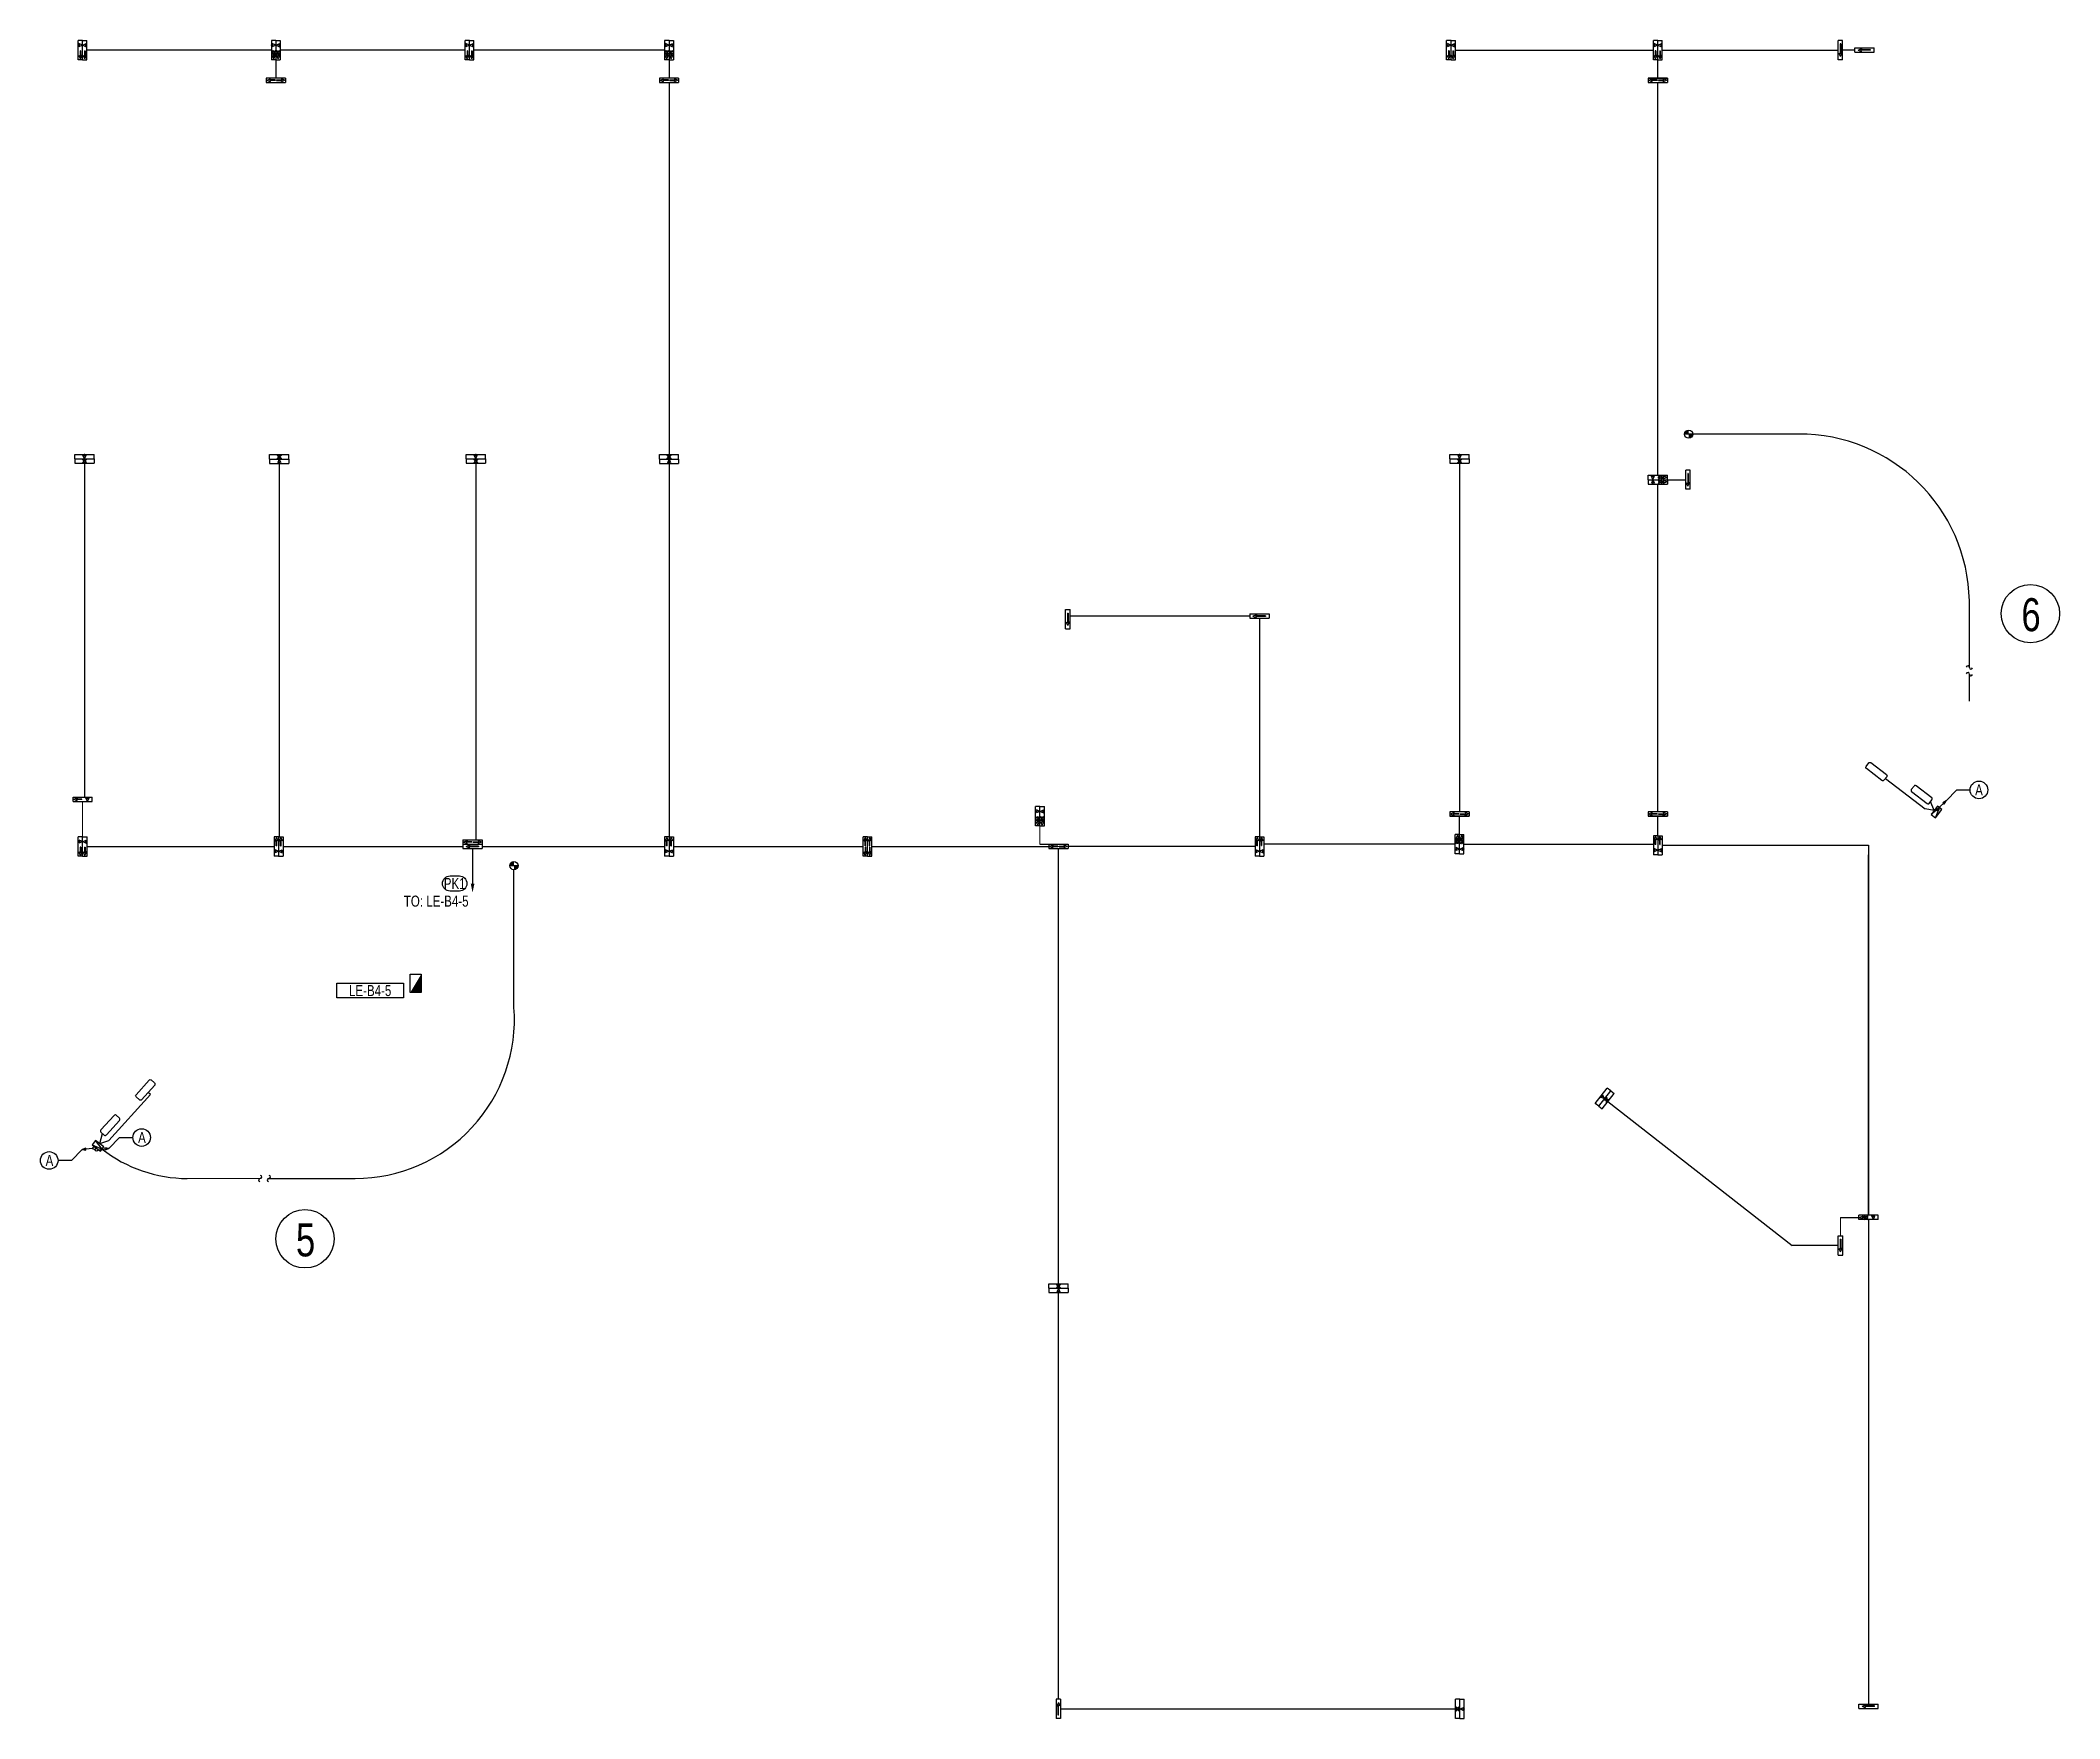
# Model space of a CAD drawing. Header units: millimetres. Extents: x 96173 to 417766, y 105242 to 242281.
# Drawn here: x 252870 to 417766, y 105242 to 242281 of the extents above; entities that cross this region are included whole.
import ezdxf
from ezdxf.enums import TextEntityAlignment as Align

# ---------------------------------------------------------------- set-up
doc = ezdxf.new("R2010")
doc.units = ezdxf.units.MM
doc.header["$LTSCALE"] = 300
doc.linetypes.add('CEN-1', pattern=[24, 20, -2, 0, -2])
for name, color, linetype in [('4', 4, 'Continuous'), ('e-con', 1, 'Continuous'), ('E-SYM', 2, 'Continuous'), ('E-TEXT', 6, 'Continuous'), ('e-text-box', 7, 'Continuous'), ('E-WIRE', 4, 'Continuous'), ('e-wire1s', 4, 'CEN-1'), ('Parking-L', 4, 'Continuous'), ('parking-p', 7, 'Continuous')]:
    doc.layers.add(name, color=color, linetype=linetype)
doc.styles.add('돋움', font='')
doc.styles.get('돋움').set_extended_font_data('Dotum')

msp = doc.modelspace()

# ---------------------------------------------------------------- texts
at = {"layer": 'E-TEXT', "color": 1, "style": '돋움', "width": 0.8}
for s, p in [('6', (415432, 195387, 4600)), ('5', (274526, 144336, 4600))]:
    msp.add_text(s, height=2700, dxfattribs=at).set_placement(p, align=Align.MIDDLE_CENTER)
at = {"layer": 'E-TEXT', "style": '돋움', "width": 0.8}
for s, p in [('A', (411179, 181077)), ('PK1', (286705, 173433)), ('TO: LE-B4-5', (285191, 171996)), ('LE-B4-5', (279801, 164692)), ('A', (261164, 152691)), ('A', (253612, 150818))]:
    msp.add_text(s, height=900, dxfattribs=at).set_placement(p, align=Align.MIDDLE_CENTER)

# ---------------------------------------------------------------- blocks, each defined once
blk = doc.blocks.new('100-94')
at = {"layer": 'e-con', "linetype": 'Continuous'}
blk.add_line((52, 54), (477, 479), dxfattribs=at)
at = {"layer": 'e-con'}
blk.add_lwpolyline([(477, 479), (292, 373), (365, 294)], close=True, dxfattribs=at)
at = {"layer": 'e-con', "linetype": 'Continuous'}
blk.add_circle((0, 0), 75, dxfattribs=at)
blk = doc.blocks.new('100-33')
at = {"layer": 'E-SYM'}
blk.add_lwpolyline([(-250, -150), (250, -150), (250, 150), (-250, 150)], close=True, dxfattribs=at)
blk.add_solid([(-250, -150), (250, -150), (250, 150), (250, -150)], dxfattribs=at)
blk = doc.blocks.new('A$C7EB97946')
at = {"layer": 'E-TEXT', "xscale": 3, "yscale": 3, "zscale": 3}
blk.add_blockref('100-33', (750, 450), dxfattribs=at)
blk = doc.blocks.new('ar')
at = {"layer": '4', "color": 4}
blk.add_lwpolyline([(0, 0, 150, 0, 0), (360, 0, 0, 0, 0)], format="xyseb", dxfattribs=at)

# ---------------------------------------------------------------- hatches: boundary and pattern name
at = {"layer": 'parking-p', "linetype": 'Continuous'}
h = msp.add_hatch(color=2, dxfattribs=at)
h.paths.add_polyline_path([(387814, 210127), (387479, 210127), (387479, 209792, 0.4142136)])
h.paths.add_polyline_path([(387479, 210463, 0.4142136), (387143, 210127), (387479, 210127)])
h = msp.add_hatch(color=2, dxfattribs=at)
h.paths.add_polyline_path([(291877, 174890), (291541, 174890), (291541, 174554, 0.4142136)])
h.paths.add_polyline_path([(291541, 175226, 0.4142136), (291206, 174890), (291541, 174890)])

# ---------------------------------------------------------------- linework, layer by layer
at = {"color": 1}
for centre in [(415384, 195472), (274478, 144421)]:
    msp.add_circle(centre, 2382, dxfattribs=at)
at = {"layer": 'E-SYM'}
for p, q in [((407966, 179608), (407268, 179066)), ((407623, 178794), (407966, 179608)), ((257101, 152108), (257910, 151752)), ((257910, 151752), (257379, 152459))]:
    msp.add_line(p, q, dxfattribs=at)
for points in [[(403256, 181844), (401982, 182820, -0.4142136), (401959, 182988), (402184, 183281, -0.4142136), (402351, 183303), (403625, 182326, -0.4142136), (403648, 182158), (403423, 181866, -0.4142136)], [(407320, 180441), (406046, 181418, 0.4142136), (405879, 181395), (405654, 181103, 0.4142136), (405677, 180935), (406951, 179958, 0.4142136), (407118, 179981), (407343, 180273, 0.4142136)], [(262204, 156977), (261131, 155783, -0.4142136), (260962, 155774), (260688, 156021, -0.4142136), (260679, 156190), (261752, 157383, -0.4142136), (261921, 157392), (262195, 157146, -0.4142136)], [(258882, 154502), (257808, 153308, 0.4142136), (257817, 153139), (258091, 152893, 0.4142136), (258260, 152902), (259334, 154095, 0.4142136), (259325, 154264), (259051, 154511, 0.4142136)]]:
    msp.add_lwpolyline(points, format="xyb", close=True, dxfattribs=at)
for points in [[(407623, 178794), (408143, 179472), (407788, 179745), (407268, 179066)], [(257101, 152108), (257770, 151577), (258049, 151928), (257379, 152459)]]:
    msp.add_lwpolyline(points, close=True, dxfattribs=at)
at = {"layer": 'E-TEXT'}
msp.add_lwpolyline([(286326, 174051), (287084, 174051, -1), (287084, 172815), (286326, 172815, -1), (286326, 174051, -1)], format="xyb", dxfattribs=at)
at = {"layer": 'e-text-box'}
for p, q in [((408497, 180188), (409362, 181077)), ((409362, 181077), (410459, 181077)), ((256271, 151706), (255406, 150818)), ((258460, 151802), (259325, 152691)), ((259325, 152691), (260422, 152691)), ((255406, 150818), (254309, 150818))]:
    msp.add_line(p, q, dxfattribs=at)
msp.add_lwpolyline([(277076, 165294), (282525, 165294), (282525, 164091), (277076, 164091)], close=True, dxfattribs=at)
for centre in [(411178, 181077), (261142, 152691), (253589, 150818)]:
    msp.add_circle(centre, 720, dxfattribs=at)
at = {"layer": 'E-WIRE'}
for p, q in [((271743, 241494), (256673, 241494)), ((271743, 241494), (256673, 241494)), ((287554, 241494), (272463, 241494)), ((287554, 241494), (272463, 241494)), ((303846, 241494), (288274, 241494)), ((303846, 241494), (288274, 241494)), ((368426, 241494), (384592, 241494)), ((368426, 241494), (384592, 241494)), ((304206, 238846), (304206, 177003)), ((304206, 238846), (304206, 177003)), ((396432, 210127), (387479, 210127)), ((256473, 207746), (256473, 180491)), ((272380, 207734), (272380, 177251)), ((288423, 207746), (288423, 177003)), ((368766, 207746), (368766, 179291)), ((385735, 206411), (387235, 206411)), ((385735, 206411), (387235, 206411)), ((384948, 179291), (384948, 206051)), ((384948, 179291), (384948, 206051)), ((410396, 191037), (410395, 196509)), ((410396, 188328), (410396, 190494)), ((403538, 182013), (406775, 179532)), ((407528, 179406), (407231, 180127)), ((368766, 177431), (368766, 178931)), ((368766, 177431), (368766, 178931)), ((384948, 177339), (384948, 178931)), ((384948, 177339), (384948, 178931)), ((407528, 179406), (406775, 179532)), ((256682, 176463), (271968, 176463)), ((256682, 176463), (271968, 176463)), ((272688, 176463), (287377, 176463)), ((272688, 176463), (287377, 176463)), ((288952, 176463), (303846, 176463)), ((288952, 176463), (303846, 176463)), ((304566, 176463), (320054, 176463)), ((304566, 176463), (320054, 176463)), ((320774, 176463), (335213, 176463)), ((320774, 176463), (335213, 176463)), ((352061, 176463), (336788, 176463)), ((352061, 176463), (336788, 176463)), ((369126, 176643), (384588, 176643)), ((369126, 176643), (384588, 176643)), ((288164, 176283), (288164, 173420)), ((336001, 140746), (336001, 176283)), ((336001, 140746), (336001, 176283)), ((402161, 146352), (402151, 175765)), ((291541, 163320), (291541, 174554)), ((258455, 152436), (261852, 156213)), ((261852, 156213), (261667, 156380)), ((380882, 155646), (395936, 143884)), ((257714, 152193), (257954, 153016)), ((257714, 152193), (258455, 152436)), ((271513, 149350), (278588, 149350)), ((402161, 145992), (402161, 106431)), ((402161, 145992), (402161, 106431)), ((336001, 106817), (336001, 140026)), ((336001, 106817), (336001, 140026))]:
    msp.add_line(p, q, dxfattribs=at)
at = {"layer": 'E-WIRE', "lineweight": 0}
for p, q in [((256322, 180131), (256322, 177251)), ((256322, 180131), (256322, 177251)), ((334501, 178143), (334501, 176643)), ((334501, 178143), (334501, 176643)), ((264869, 149350), (270800, 149350)), ((399874, 144672), (399874, 146172)), ((399874, 144672), (399874, 146172))]:
    msp.add_line(p, q, dxfattribs=at)
at = {"layer": 'E-WIRE', "ltscale": 0.5}
for p, q in [((334501, 176643), (335213, 176643)), ((334501, 176643), (335213, 176643)), ((368406, 176643), (352781, 176643)), ((368406, 176643), (352781, 176643)), ((399874, 146172), (401374, 146172)), ((399874, 146172), (401374, 146172))]:
    msp.add_line(p, q, dxfattribs=at)
for points in [[(272103, 240706), (272103, 239206)], [(272103, 240706), (272103, 239206)], [(304206, 240706), (304206, 239206)], [(304206, 240706), (304206, 239206)], [(384952, 239206), (384952, 240706)], [(384952, 239206), (384952, 240706)], [(384948, 206771), (384948, 238846)], [(384948, 206771), (384948, 238846)]]:
    msp.add_lwpolyline(points, dxfattribs=at)
at = {"layer": 'E-WIRE'}
for points in [[(351633, 195270), (336951, 195270)], [(351633, 195270), (336951, 195270)], [(352421, 195090), (352421, 177251)], [(352421, 195090), (352421, 177251)], [(385308, 176552), (402151, 176552), (402161, 146352)]]:
    msp.add_lwpolyline(points, dxfattribs=at)
for centre, radius, start, end in [((396529, 196260), 13868, 1.0326, 90.39892), ((410270, 191071), 126, 352.66382, 172.66382), ((410270, 190528), 126, 352.66382, 172.66382), ((410521, 191054), 126, 172.66382, 352.66382), ((410521, 190512), 126, 172.66382, 352.66382), ((278588, 162341), 12991, 270, 4.32131), ((264869, 160633), 11283, 231.91418, 270), ((270800, 149224), 126, 82.66382, 262.66382), ((270817, 149475), 126, 262.66382, 82.66382), ((271513, 149224), 126, 82.66382, 262.66382), ((271529, 149475), 126, 262.66382, 82.66382)]:
    msp.add_arc(centre, radius, start, end, dxfattribs=at)
at = {"layer": 'Parking-L'}
for p, q in [((385312, 241494), (399689, 241494)), ((401049, 241494), (400049, 241494)), ((399694, 143884), (395936, 143884)), ((336181, 106030), (368429, 106030))]:
    msp.add_line(p, q, dxfattribs=at)
at = {"layer": 'parking-p', "color": 2, "linetype": 'Continuous'}
for p, q in [((255953, 240706), (255953, 242281)), ((255953, 240706), (255953, 242281)), ((255953, 240706), (255953, 242281)), ((256313, 242281), (255953, 242281)), ((255953, 240706), (255953, 242281)), ((255953, 240706), (255953, 242281)), ((255953, 240706), (255953, 242281)), ((256313, 242281), (255953, 242281)), ((255962, 241865), (255962, 241910)), ((255962, 241910), (256097, 241910)), ((255962, 241865), (255962, 241910)), ((255962, 241910), (256097, 241910)), ((255962, 241865), (256097, 241865)), ((255962, 241865), (256097, 241865)), ((256133, 240763), (256004, 241044)), ((256004, 241044), (256110, 240966)), ((256133, 240763), (256004, 241044)), ((256004, 241044), (256110, 240966)), ((256301, 241888), (256019, 242016)), ((256019, 242016), (256097, 241910)), ((256301, 241888), (256019, 242016)), ((256019, 242016), (256097, 241910)), ((256301, 241888), (256019, 241759)), ((256301, 241888), (256019, 241759)), ((256019, 241759), (256097, 241865)), ((256019, 241759), (256097, 241865)), ((256155, 241438), (256110, 241438)), ((256110, 241438), (256110, 240966)), ((256155, 241438), (256110, 241438)), ((256110, 241438), (256110, 240966)), ((256133, 240763), (256261, 241044)), ((256133, 240763), (256261, 241044)), ((256155, 241438), (256155, 240966)), ((256155, 241438), (256155, 240966)), ((256261, 241044), (256155, 240966)), ((256261, 241044), (256155, 240966)), ((256313, 240706), (256313, 242281)), ((256313, 240706), (256313, 242281)), ((256313, 240706), (256313, 242281)), ((256313, 240706), (256313, 242281)), ((256313, 242281), (256673, 242281)), ((256313, 240706), (256313, 242281)), ((256313, 240706), (256313, 242281)), ((256313, 240706), (256313, 242281)), ((256313, 240706), (256313, 242281)), ((256313, 242281), (256673, 242281)), ((256324, 241888), (256606, 242016)), ((256324, 241888), (256606, 242016)), ((256324, 241888), (256606, 241759)), ((256324, 241888), (256606, 241759)), ((256493, 240763), (256364, 241044)), ((256364, 241044), (256470, 240966)), ((256493, 240763), (256364, 241044)), ((256364, 241044), (256470, 240966)), ((256470, 241438), (256515, 241438)), ((256470, 241438), (256470, 240966)), ((256470, 241438), (256515, 241438)), ((256470, 241438), (256470, 240966)), ((256493, 240763), (256621, 241044)), ((256493, 240763), (256621, 241044)), ((256515, 241438), (256515, 240966)), ((256515, 241438), (256515, 240966)), ((256621, 241044), (256515, 240966)), ((256621, 241044), (256515, 240966)), ((256606, 242016), (256528, 241910)), ((256606, 242016), (256528, 241910)), ((256663, 241910), (256528, 241910)), ((256663, 241910), (256528, 241910)), ((256606, 241759), (256528, 241865)), ((256663, 241865), (256528, 241865)), ((256606, 241759), (256528, 241865)), ((256663, 241865), (256528, 241865)), ((256663, 241865), (256663, 241910)), ((256663, 241865), (256663, 241910)), ((256673, 240706), (256673, 242281)), ((256673, 240706), (256673, 242281)), ((256673, 240706), (256673, 242281)), ((256673, 240706), (256673, 242281)), ((256673, 240706), (256673, 242281)), ((256673, 240706), (256673, 242281)), ((271743, 242281), (271743, 240706)), ((271743, 242281), (271743, 240706)), ((272103, 242281), (271743, 242281)), ((271743, 242281), (271743, 240706)), ((271743, 242281), (271743, 240706)), ((271743, 242281), (271743, 240706)), ((272103, 242281), (271743, 242281)), ((271743, 242281), (271743, 240706)), ((271753, 241865), (271753, 241910)), ((271753, 241910), (271888, 241910)), ((271753, 241865), (271753, 241910)), ((271753, 241910), (271888, 241910)), ((271753, 241865), (271888, 241865)), ((271753, 241865), (271888, 241865)), ((271923, 240763), (271794, 241044)), ((271794, 241044), (271900, 240966)), ((271923, 240763), (271794, 241044)), ((271794, 241044), (271900, 240966)), ((272091, 241888), (271810, 242016)), ((271810, 242016), (271888, 241910)), ((272091, 241888), (271810, 242016)), ((271810, 242016), (271888, 241910)), ((272091, 241888), (271810, 241759)), ((272091, 241888), (271810, 241759)), ((271810, 241759), (271888, 241865)), ((271810, 241759), (271888, 241865)), ((271945, 241438), (271900, 241438)), ((271900, 241438), (271900, 241343)), ((271945, 241438), (271900, 241438)), ((271900, 241438), (271900, 241343)), ((271900, 241234), (271900, 240966)), ((271900, 241234), (271900, 240966)), ((271923, 240763), (272052, 241044)), ((271923, 240763), (272052, 241044)), ((271945, 241438), (271945, 241343)), ((271945, 241438), (271945, 241343)), ((271945, 241234), (271945, 240966)), ((271945, 241234), (271945, 240966)), ((272052, 241044), (271945, 240966)), ((272052, 241044), (271945, 240966)), ((272103, 242281), (272103, 240706)), ((272103, 242281), (272103, 240706)), ((272103, 242281), (272103, 240706)), ((272103, 242281), (272463, 242281)), ((272103, 242281), (272103, 240706)), ((272103, 242281), (272103, 240706)), ((272103, 242281), (272103, 240706)), ((272103, 242281), (272103, 240706)), ((272103, 242281), (272463, 242281)), ((272103, 242281), (272103, 240706)), ((272115, 241888), (272396, 242016)), ((272115, 241888), (272396, 242016)), ((272115, 241888), (272396, 241759)), ((272115, 241888), (272396, 241759)), ((272283, 240763), (272154, 241044)), ((272154, 241044), (272260, 240966)), ((272283, 240763), (272154, 241044)), ((272154, 241044), (272260, 240966)), ((272260, 241438), (272305, 241438)), ((272260, 241438), (272260, 241343)), ((272260, 241438), (272305, 241438)), ((272260, 241438), (272260, 241343)), ((272260, 241234), (272260, 240966)), ((272260, 241234), (272260, 240966)), ((272283, 240763), (272412, 241044)), ((272283, 240763), (272412, 241044)), ((272305, 241438), (272305, 241343)), ((272305, 241438), (272305, 241343)), ((272305, 241234), (272305, 240966)), ((272305, 241234), (272305, 240966)), ((272412, 241044), (272305, 240966)), ((272412, 241044), (272305, 240966)), ((272396, 242016), (272318, 241910)), ((272396, 242016), (272318, 241910)), ((272453, 241910), (272318, 241910)), ((272453, 241910), (272318, 241910)), ((272396, 241759), (272318, 241865)), ((272453, 241865), (272318, 241865)), ((272396, 241759), (272318, 241865)), ((272453, 241865), (272318, 241865)), ((272453, 241865), (272453, 241910)), ((272453, 241865), (272453, 241910)), ((272463, 242281), (272463, 240706)), ((272463, 242281), (272463, 240706)), ((272463, 242281), (272463, 240706)), ((272463, 242281), (272463, 240706)), ((272463, 242281), (272463, 240706)), ((272463, 242281), (272463, 240706)), ((287554, 240706), (287554, 242281)), ((287554, 240706), (287554, 242281)), ((287554, 240706), (287554, 242281)), ((287914, 242281), (287554, 242281)), ((287554, 240706), (287554, 242281)), ((287554, 240706), (287554, 242281)), ((287554, 240706), (287554, 242281)), ((287914, 242281), (287554, 242281)), ((287564, 241865), (287564, 241910)), ((287564, 241910), (287699, 241910)), ((287564, 241865), (287564, 241910)), ((287564, 241910), (287699, 241910)), ((287564, 241865), (287699, 241865)), ((287564, 241865), (287699, 241865)), ((287734, 240763), (287606, 241044)), ((287606, 241044), (287712, 240966)), ((287734, 240763), (287606, 241044)), ((287606, 241044), (287712, 240966)), ((287903, 241888), (287621, 242016)), ((287621, 242016), (287699, 241910)), ((287903, 241888), (287621, 242016)), ((287621, 242016), (287699, 241910)), ((287903, 241888), (287621, 241759)), ((287903, 241888), (287621, 241759)), ((287621, 241759), (287699, 241865)), ((287621, 241759), (287699, 241865)), ((287757, 241438), (287712, 241438)), ((287712, 241438), (287712, 240966)), ((287757, 241438), (287712, 241438)), ((287712, 241438), (287712, 240966)), ((287734, 240763), (287863, 241044)), ((287734, 240763), (287863, 241044)), ((287757, 241438), (287757, 240966)), ((287757, 241438), (287757, 240966)), ((287863, 241044), (287757, 240966)), ((287863, 241044), (287757, 240966)), ((287914, 240706), (287914, 242281)), ((287914, 240706), (287914, 242281)), ((287914, 240706), (287914, 242281)), ((287914, 240706), (287914, 242281)), ((287914, 242281), (288274, 242281)), ((287914, 240706), (287914, 242281)), ((287914, 240706), (287914, 242281)), ((287914, 240706), (287914, 242281)), ((287914, 240706), (287914, 242281)), ((287914, 242281), (288274, 242281)), ((287926, 241888), (288208, 242016)), ((287926, 241888), (288208, 242016)), ((287926, 241888), (288208, 241759)), ((287926, 241888), (288208, 241759)), ((288094, 240763), (287966, 241044)), ((287966, 241044), (288072, 240966)), ((288094, 240763), (287966, 241044)), ((287966, 241044), (288072, 240966)), ((288072, 241438), (288117, 241438)), ((288072, 241438), (288072, 240966)), ((288072, 241438), (288117, 241438)), ((288072, 241438), (288072, 240966)), ((288094, 240763), (288223, 241044)), ((288094, 240763), (288223, 241044)), ((288117, 241438), (288117, 240966)), ((288117, 241438), (288117, 240966)), ((288223, 241044), (288117, 240966)), ((288223, 241044), (288117, 240966)), ((288208, 242016), (288130, 241910)), ((288208, 242016), (288130, 241910)), ((288265, 241910), (288130, 241910)), ((288265, 241910), (288130, 241910)), ((288208, 241759), (288130, 241865)), ((288265, 241865), (288130, 241865)), ((288208, 241759), (288130, 241865)), ((288265, 241865), (288130, 241865)), ((288265, 241865), (288265, 241910)), ((288265, 241865), (288265, 241910)), ((288274, 240706), (288274, 242281)), ((288274, 240706), (288274, 242281)), ((288274, 240706), (288274, 242281)), ((288274, 240706), (288274, 242281)), ((288274, 240706), (288274, 242281)), ((288274, 240706), (288274, 242281)), ((303846, 242281), (303846, 240706)), ((303846, 242281), (303846, 240706)), ((304206, 242281), (303846, 242281)), ((303846, 242281), (303846, 240706)), ((303846, 242281), (303846, 240706)), ((303846, 242281), (303846, 240706)), ((304206, 242281), (303846, 242281)), ((303846, 242281), (303846, 240706)), ((303856, 241865), (303856, 241910)), ((303856, 241910), (303991, 241910)), ((303856, 241865), (303856, 241910)), ((303856, 241910), (303991, 241910)), ((303856, 241865), (303991, 241865)), ((303856, 241865), (303991, 241865)), ((304026, 240763), (303897, 241044)), ((303897, 241044), (304003, 240966)), ((304026, 240763), (303897, 241044)), ((303897, 241044), (304003, 240966)), ((304194, 241888), (303913, 242016)), ((303913, 242016), (303991, 241910)), ((304194, 241888), (303913, 242016)), ((303913, 242016), (303991, 241910)), ((304194, 241888), (303913, 241759)), ((304194, 241888), (303913, 241759)), ((303913, 241759), (303991, 241865)), ((303913, 241759), (303991, 241865)), ((304048, 241438), (304003, 241438)), ((304003, 241438), (304003, 241343)), ((304048, 241438), (304003, 241438)), ((304003, 241438), (304003, 241343)), ((304003, 241234), (304003, 240966)), ((304003, 241234), (304003, 240966)), ((304026, 240763), (304155, 241044)), ((304026, 240763), (304155, 241044)), ((304048, 241438), (304048, 241343)), ((304048, 241438), (304048, 241343)), ((304048, 241234), (304048, 240966)), ((304048, 241234), (304048, 240966)), ((304155, 241044), (304048, 240966)), ((304155, 241044), (304048, 240966)), ((304206, 242281), (304206, 240706)), ((304206, 242281), (304206, 240706)), ((304206, 242281), (304206, 240706)), ((304206, 242281), (304566, 242281)), ((304206, 242281), (304206, 240706)), ((304206, 242281), (304206, 240706)), ((304206, 242281), (304206, 240706)), ((304206, 242281), (304206, 240706)), ((304206, 242281), (304566, 242281)), ((304206, 242281), (304206, 240706)), ((304218, 241888), (304499, 242016)), ((304218, 241888), (304499, 242016)), ((304218, 241888), (304499, 241759)), ((304218, 241888), (304499, 241759)), ((304386, 240763), (304257, 241044)), ((304257, 241044), (304363, 240966)), ((304386, 240763), (304257, 241044)), ((304257, 241044), (304363, 240966)), ((304363, 241438), (304408, 241438)), ((304363, 241438), (304363, 241343)), ((304363, 241438), (304408, 241438)), ((304363, 241438), (304363, 241343)), ((304363, 241234), (304363, 240966)), ((304363, 241234), (304363, 240966)), ((304386, 240763), (304515, 241044)), ((304386, 240763), (304515, 241044)), ((304408, 241438), (304408, 241343)), ((304408, 241438), (304408, 241343)), ((304408, 241234), (304408, 240966)), ((304408, 241234), (304408, 240966)), ((304515, 241044), (304408, 240966)), ((304515, 241044), (304408, 240966)), ((304499, 242016), (304421, 241910)), ((304499, 242016), (304421, 241910)), ((304556, 241910), (304421, 241910)), ((304556, 241910), (304421, 241910)), ((304499, 241759), (304421, 241865)), ((304556, 241865), (304421, 241865)), ((304499, 241759), (304421, 241865)), ((304556, 241865), (304421, 241865)), ((304556, 241865), (304556, 241910)), ((304556, 241865), (304556, 241910)), ((304566, 242281), (304566, 240706)), ((304566, 242281), (304566, 240706)), ((304566, 242281), (304566, 240706)), ((304566, 242281), (304566, 240706)), ((304566, 242281), (304566, 240706)), ((304566, 242281), (304566, 240706)), ((367706, 240706), (367706, 242281)), ((367706, 240706), (367706, 242281)), ((367706, 240706), (367706, 242281)), ((368066, 242281), (367706, 242281)), ((367706, 240706), (367706, 242281)), ((367706, 240706), (367706, 242281)), ((367706, 240706), (367706, 242281)), ((368066, 242281), (367706, 242281)), ((367716, 241865), (367716, 241910)), ((367716, 241910), (367851, 241910)), ((367716, 241865), (367716, 241910)), ((367716, 241910), (367851, 241910)), ((367716, 241865), (367851, 241865)), ((367716, 241865), (367851, 241865)), ((367886, 240763), (367757, 241044)), ((367757, 241044), (367863, 240966)), ((367886, 240763), (367757, 241044)), ((367757, 241044), (367863, 240966)), ((368054, 241888), (367772, 242016)), ((367772, 242016), (367851, 241910)), ((368054, 241888), (367772, 242016)), ((367772, 242016), (367851, 241910)), ((368054, 241888), (367772, 241759)), ((368054, 241888), (367772, 241759)), ((367772, 241759), (367851, 241865)), ((367772, 241759), (367851, 241865)), ((367908, 241438), (367863, 241438)), ((367863, 241438), (367863, 240966)), ((367908, 241438), (367863, 241438)), ((367863, 241438), (367863, 240966)), ((367886, 240763), (368014, 241044)), ((367886, 240763), (368014, 241044)), ((367908, 241438), (367908, 240966)), ((367908, 241438), (367908, 240966)), ((368014, 241044), (367908, 240966)), ((368014, 241044), (367908, 240966)), ((368066, 240706), (368066, 242281)), ((368066, 240706), (368066, 242281)), ((368066, 240706), (368066, 242281)), ((368066, 240706), (368066, 242281)), ((368066, 242281), (368426, 242281)), ((368066, 240706), (368066, 242281)), ((368066, 240706), (368066, 242281)), ((368066, 240706), (368066, 242281)), ((368066, 240706), (368066, 242281)), ((368066, 242281), (368426, 242281)), ((368078, 241888), (368359, 242016)), ((368078, 241888), (368359, 242016)), ((368078, 241888), (368359, 241759)), ((368078, 241888), (368359, 241759)), ((368246, 240763), (368117, 241044)), ((368117, 241044), (368223, 240966)), ((368246, 240763), (368117, 241044)), ((368117, 241044), (368223, 240966)), ((368223, 241438), (368268, 241438)), ((368223, 241438), (368223, 240966)), ((368223, 241438), (368268, 241438)), ((368223, 241438), (368223, 240966)), ((368246, 240763), (368374, 241044)), ((368246, 240763), (368374, 241044)), ((368268, 241438), (368268, 240966)), ((368268, 241438), (368268, 240966)), ((368374, 241044), (368268, 240966)), ((368374, 241044), (368268, 240966)), ((368359, 242016), (368281, 241910)), ((368359, 242016), (368281, 241910)), ((368416, 241910), (368281, 241910)), ((368416, 241910), (368281, 241910)), ((368359, 241759), (368281, 241865)), ((368416, 241865), (368281, 241865)), ((368359, 241759), (368281, 241865)), ((368416, 241865), (368281, 241865)), ((368416, 241865), (368416, 241910)), ((368416, 241865), (368416, 241910)), ((368426, 240706), (368426, 242281)), ((368426, 240706), (368426, 242281)), ((368426, 240706), (368426, 242281)), ((368426, 240706), (368426, 242281)), ((368426, 240706), (368426, 242281)), ((368426, 240706), (368426, 242281)), ((384592, 240706), (384592, 242281)), ((384592, 240706), (384592, 242281)), ((384592, 240706), (384592, 242281)), ((384952, 242281), (384592, 242281)), ((384592, 240706), (384592, 242281)), ((384592, 240706), (384592, 242281)), ((384592, 240706), (384592, 242281)), ((384952, 242281), (384592, 242281)), ((384602, 241865), (384602, 241910)), ((384602, 241910), (384737, 241910)), ((384602, 241865), (384602, 241910)), ((384602, 241910), (384737, 241910)), ((384602, 241865), (384737, 241865)), ((384602, 241865), (384737, 241865)), ((384772, 240763), (384643, 241044)), ((384643, 241044), (384749, 240966)), ((384772, 240763), (384643, 241044)), ((384643, 241044), (384749, 240966)), ((384940, 241888), (384659, 242016)), ((384659, 242016), (384737, 241910)), ((384940, 241888), (384659, 242016)), ((384659, 242016), (384737, 241910)), ((384940, 241888), (384659, 241759)), ((384940, 241888), (384659, 241759)), ((384659, 241759), (384737, 241865)), ((384659, 241759), (384737, 241865)), ((384794, 241438), (384749, 241438)), ((384749, 241438), (384749, 240966)), ((384794, 241438), (384749, 241438)), ((384749, 241438), (384749, 240966)), ((384772, 240763), (384901, 241044)), ((384772, 240763), (384901, 241044)), ((384794, 241438), (384794, 240966)), ((384794, 241438), (384794, 240966)), ((384901, 241044), (384794, 240966)), ((384901, 241044), (384794, 240966)), ((384952, 240706), (384952, 242281)), ((384952, 240706), (384952, 242281)), ((384952, 240706), (384952, 242281)), ((384952, 240706), (384952, 242281)), ((384952, 242281), (385312, 242281)), ((384952, 240706), (384952, 242281)), ((384952, 240706), (384952, 242281)), ((384952, 240706), (384952, 242281)), ((384952, 240706), (384952, 242281)), ((384952, 242281), (385312, 242281)), ((384964, 241888), (385245, 242016)), ((384964, 241888), (385245, 242016)), ((384964, 241888), (385245, 241759)), ((384964, 241888), (385245, 241759)), ((385132, 240763), (385003, 241044)), ((385003, 241044), (385109, 240966)), ((385132, 240763), (385003, 241044)), ((385003, 241044), (385109, 240966)), ((385109, 241438), (385154, 241438)), ((385109, 241438), (385109, 240966)), ((385109, 241438), (385154, 241438)), ((385109, 241438), (385109, 240966)), ((385132, 240763), (385261, 241044)), ((385132, 240763), (385261, 241044)), ((385154, 241438), (385154, 240966)), ((385154, 241438), (385154, 240966)), ((385261, 241044), (385154, 240966)), ((385261, 241044), (385154, 240966)), ((385245, 242016), (385167, 241910)), ((385245, 242016), (385167, 241910)), ((385302, 241910), (385167, 241910)), ((385302, 241910), (385167, 241910)), ((385245, 241759), (385167, 241865)), ((385302, 241865), (385167, 241865)), ((385245, 241759), (385167, 241865)), ((385302, 241865), (385167, 241865)), ((385302, 241865), (385302, 241910)), ((385302, 241865), (385302, 241910)), ((385312, 240706), (385312, 242281)), ((385312, 240706), (385312, 242281)), ((385312, 240706), (385312, 242281)), ((385312, 240706), (385312, 242281)), ((385312, 240706), (385312, 242281)), ((385312, 240706), (385312, 242281)), ((399689, 240706), (399689, 242281)), ((400049, 242281), (399689, 242281)), ((399689, 240706), (399689, 242281)), ((399869, 240963), (399740, 241244)), ((399740, 241244), (399847, 241166)), ((399892, 241991), (399847, 241991)), ((399847, 241991), (399847, 241166)), ((399869, 240963), (399998, 241244)), ((399892, 241991), (399892, 241166)), ((399998, 241244), (399892, 241166)), ((400049, 240706), (400049, 242281)), ((401049, 241314), (401049, 241674)), ((401049, 241674), (402624, 241674)), ((401049, 241674), (402624, 241674)), ((401049, 241314), (402624, 241314)), ((401305, 241494), (401587, 241623)), ((401305, 241494), (401587, 241365)), ((401587, 241623), (401509, 241516)), ((402333, 241516), (401509, 241516)), ((401587, 241365), (401509, 241471)), ((402333, 241471), (401509, 241471)), ((402333, 241471), (402333, 241516)), ((402624, 241314), (402624, 241674)), ((256313, 240706), (255953, 240706)), ((256313, 240706), (255953, 240706)), ((256313, 240706), (256673, 240706)), ((256313, 240706), (256673, 240706)), ((271315, 239206), (271315, 238846)), ((272890, 239206), (271315, 239206)), ((271315, 239206), (271315, 238846)), ((272890, 239206), (271315, 239206)), ((271372, 239026), (271653, 239155)), ((271372, 239026), (271653, 239155)), ((271653, 239155), (271575, 239049)), ((271653, 239155), (271575, 239049)), ((272103, 240706), (271743, 240706)), ((272103, 240706), (271743, 240706)), ((272103, 240706), (272463, 240706)), ((272103, 240706), (272463, 240706)), ((272834, 239026), (272553, 239155)), ((272553, 239155), (272631, 239049)), ((272834, 239026), (272553, 239155)), ((272553, 239155), (272631, 239049)), ((272890, 239206), (272890, 238846)), ((272890, 239206), (272890, 238846)), ((287914, 240706), (287554, 240706)), ((287914, 240706), (287554, 240706)), ((287914, 240706), (288274, 240706)), ((287914, 240706), (288274, 240706)), ((303418, 239206), (303418, 238846)), ((304993, 239206), (303418, 239206)), ((303418, 239206), (303418, 238846)), ((304993, 239206), (303418, 239206)), ((303475, 239026), (303756, 239155)), ((303475, 239026), (303756, 239155)), ((303756, 239155), (303678, 239049)), ((303756, 239155), (303678, 239049)), ((304206, 240706), (303846, 240706)), ((304206, 240706), (303846, 240706)), ((304206, 240706), (304566, 240706)), ((304206, 240706), (304566, 240706)), ((304937, 239026), (304656, 239155)), ((304656, 239155), (304734, 239049)), ((304937, 239026), (304656, 239155)), ((304656, 239155), (304734, 239049)), ((304993, 239206), (304993, 238846)), ((304993, 239206), (304993, 238846)), ((368066, 240706), (367706, 240706)), ((368066, 240706), (367706, 240706)), ((368066, 240706), (368426, 240706)), ((368066, 240706), (368426, 240706)), ((384164, 239206), (385739, 239206)), ((384164, 239206), (385739, 239206)), ((384164, 239206), (384164, 238846)), ((385739, 239206), (384164, 239206)), ((385739, 239206), (384164, 239206)), ((384164, 239206), (385739, 239206)), ((384164, 239206), (385739, 239206)), ((384164, 239206), (384164, 238846)), ((385739, 239206), (384164, 239206)), ((385739, 239206), (384164, 239206)), ((384221, 239026), (384502, 239155)), ((384221, 239026), (384502, 239155)), ((384502, 239155), (384424, 239049)), ((384502, 239155), (384424, 239049)), ((384952, 240706), (384592, 240706)), ((384952, 240706), (384592, 240706)), ((384952, 240706), (385312, 240706)), ((384952, 240706), (385312, 240706)), ((385683, 239026), (385402, 239155)), ((385402, 239155), (385480, 239049)), ((385683, 239026), (385402, 239155)), ((385402, 239155), (385480, 239049)), ((385739, 239206), (385739, 238846)), ((385739, 239206), (385739, 238846)), ((400049, 240706), (399689, 240706)), ((271315, 238846), (272890, 238846)), ((271315, 238846), (272890, 238846)), ((271372, 239026), (271653, 238898)), ((271372, 239026), (271653, 238898)), ((272047, 239049), (271575, 239049)), ((272047, 239049), (271575, 239049)), ((271653, 238898), (271575, 239004)), ((272047, 239004), (271575, 239004)), ((271653, 238898), (271575, 239004)), ((272047, 239004), (271575, 239004)), ((272047, 239004), (272047, 239049)), ((272047, 239004), (272047, 239049)), ((272159, 239004), (272159, 239049)), ((272159, 239049), (272631, 239049)), ((272159, 239004), (272159, 239049)), ((272159, 239049), (272631, 239049)), ((272159, 239004), (272631, 239004)), ((272159, 239004), (272631, 239004)), ((272834, 239026), (272553, 238898)), ((272834, 239026), (272553, 238898)), ((272553, 238898), (272631, 239004)), ((272553, 238898), (272631, 239004)), ((303418, 238846), (304993, 238846)), ((303418, 238846), (304993, 238846)), ((303475, 239026), (303756, 238898)), ((303475, 239026), (303756, 238898)), ((304150, 239049), (303678, 239049)), ((304150, 239049), (303678, 239049)), ((303756, 238898), (303678, 239004)), ((304150, 239004), (303678, 239004)), ((303756, 238898), (303678, 239004)), ((304150, 239004), (303678, 239004)), ((304150, 239004), (304150, 239049)), ((304150, 239004), (304150, 239049)), ((304262, 239004), (304262, 239049)), ((304262, 239049), (304734, 239049)), ((304262, 239004), (304262, 239049)), ((304262, 239049), (304734, 239049)), ((304262, 239004), (304734, 239004)), ((304262, 239004), (304734, 239004)), ((304937, 239026), (304656, 238898)), ((304937, 239026), (304656, 238898)), ((304656, 238898), (304734, 239004)), ((304656, 238898), (304734, 239004)), ((384164, 238846), (385739, 238846)), ((384164, 238846), (385739, 238846)), ((384221, 239026), (384502, 238898)), ((384221, 239026), (384502, 238898)), ((384896, 239049), (384424, 239049)), ((384896, 239049), (384424, 239049)), ((384502, 238898), (384424, 239004)), ((384896, 239004), (384424, 239004)), ((384502, 238898), (384424, 239004)), ((384896, 239004), (384424, 239004)), ((384896, 239004), (384896, 239049)), ((384896, 239004), (384896, 239049)), ((385008, 239004), (385008, 239049)), ((385008, 239049), (385480, 239049)), ((385008, 239004), (385008, 239049)), ((385008, 239049), (385480, 239049)), ((385008, 239004), (385480, 239004)), ((385008, 239004), (385480, 239004)), ((385683, 239026), (385402, 238898)), ((385683, 239026), (385402, 238898)), ((385402, 238898), (385480, 239004)), ((385402, 238898), (385480, 239004)), ((387814, 210127), (387143, 210127)), ((255686, 208466), (257261, 208466)), ((255686, 208466), (257261, 208466)), ((255686, 208106), (255686, 208466)), ((255686, 208466), (257261, 208466)), ((255686, 208106), (257261, 208106)), ((255686, 208106), (255686, 207746)), ((255686, 208106), (257261, 208106)), ((255686, 208106), (257261, 208106)), ((255686, 208106), (257261, 208106)), ((256473, 208118), (256344, 208400)), ((256344, 208400), (256451, 208321)), ((256473, 208094), (256344, 207813)), ((256344, 207813), (256451, 207891)), ((256496, 208456), (256451, 208456)), ((256451, 208456), (256451, 208321)), ((256451, 207756), (256451, 207891)), ((256473, 208118), (256602, 208400)), ((256473, 208094), (256602, 207813)), ((256496, 208456), (256496, 208321)), ((256602, 208400), (256496, 208321)), ((256602, 207813), (256496, 207891)), ((256496, 207756), (256496, 207891)), ((257261, 208106), (257261, 208466)), ((257261, 208106), (257261, 207746)), ((271593, 208454), (273168, 208454)), ((271593, 208454), (273168, 208454)), ((271593, 208094), (271593, 208454)), ((271593, 208454), (273168, 208454)), ((271593, 208094), (273168, 208094)), ((271593, 208094), (271593, 207734)), ((271593, 208094), (273168, 208094)), ((271593, 208094), (273168, 208094)), ((271593, 208094), (273168, 208094)), ((272380, 208106), (272252, 208388)), ((272252, 208388), (272358, 208310)), ((272380, 208083), (272252, 207801)), ((272252, 207801), (272358, 207879)), ((272403, 208445), (272358, 208445)), ((272358, 208445), (272358, 208310)), ((272358, 207744), (272358, 207879)), ((272380, 208106), (272509, 208388)), ((272380, 208083), (272509, 207801)), ((272403, 208445), (272403, 208310)), ((272509, 208388), (272403, 208310)), ((272509, 207801), (272403, 207879)), ((272403, 207744), (272403, 207879)), ((273168, 208094), (273168, 208454)), ((273168, 208094), (273168, 207734)), ((287635, 208466), (289210, 208466)), ((287635, 208466), (289210, 208466)), ((287635, 208106), (287635, 208466)), ((287635, 208466), (289210, 208466)), ((287635, 208106), (289210, 208106)), ((287635, 208106), (287635, 207746)), ((287635, 208106), (289210, 208106)), ((287635, 208106), (289210, 208106)), ((287635, 208106), (289210, 208106)), ((288423, 208118), (288294, 208400)), ((288294, 208400), (288400, 208321)), ((288423, 208094), (288294, 207813)), ((288294, 207813), (288400, 207891)), ((288445, 208456), (288400, 208456)), ((288400, 208456), (288400, 208321)), ((288400, 207756), (288400, 207891)), ((288423, 208118), (288552, 208400)), ((288423, 208094), (288552, 207813)), ((288445, 208456), (288445, 208321)), ((288552, 208400), (288445, 208321)), ((288552, 207813), (288445, 207891)), ((288445, 207756), (288445, 207891)), ((289210, 208106), (289210, 208466)), ((289210, 208106), (289210, 207746)), ((303418, 208454), (304993, 208454)), ((303418, 208454), (304993, 208454)), ((303418, 208094), (303418, 208454)), ((303418, 208454), (304993, 208454)), ((303418, 208094), (304993, 208094)), ((303418, 208094), (303418, 207734)), ((303418, 208094), (304993, 208094)), ((303418, 208094), (304993, 208094)), ((303418, 208094), (304993, 208094)), ((304206, 208106), (304077, 208388)), ((304077, 208388), (304183, 208310)), ((304206, 208083), (304077, 207801)), ((304077, 207801), (304183, 207879)), ((304228, 208445), (304183, 208445)), ((304183, 208445), (304183, 208310)), ((304183, 207744), (304183, 207879)), ((304206, 208106), (304335, 208388)), ((304206, 208083), (304335, 207801)), ((304228, 208445), (304228, 208310)), ((304335, 208388), (304228, 208310)), ((304335, 207801), (304228, 207879)), ((304228, 207744), (304228, 207879)), ((304993, 208094), (304993, 208454)), ((304993, 208094), (304993, 207734)), ((367979, 208466), (369554, 208466)), ((367979, 208466), (369554, 208466)), ((367979, 208106), (367979, 208466)), ((367979, 208466), (369554, 208466)), ((367979, 208106), (369554, 208106)), ((367979, 208106), (367979, 207746)), ((367979, 208106), (369554, 208106)), ((367979, 208106), (369554, 208106)), ((367979, 208106), (369554, 208106)), ((368766, 208118), (368638, 208400)), ((368638, 208400), (368744, 208321)), ((368766, 208094), (368638, 207813)), ((368638, 207813), (368744, 207891)), ((368789, 208456), (368744, 208456)), ((368744, 208456), (368744, 208321)), ((368744, 207756), (368744, 207891)), ((368766, 208118), (368895, 208400)), ((368766, 208094), (368895, 207813)), ((368789, 208456), (368789, 208321)), ((368895, 208400), (368789, 208321)), ((368895, 207813), (368789, 207891)), ((368789, 207756), (368789, 207891)), ((369554, 208106), (369554, 208466)), ((369554, 208106), (369554, 207746)), ((255686, 207746), (257261, 207746)), ((255686, 207746), (257261, 207746)), ((255686, 207746), (257261, 207746)), ((256496, 207756), (256451, 207756)), ((271593, 207734), (273168, 207734)), ((271593, 207734), (273168, 207734)), ((271593, 207734), (273168, 207734)), ((272403, 207744), (272358, 207744)), ((287635, 207746), (289210, 207746)), ((287635, 207746), (289210, 207746)), ((287635, 207746), (289210, 207746)), ((288445, 207756), (288400, 207756)), ((303418, 207734), (304993, 207734)), ((303418, 207734), (304993, 207734)), ((303418, 207734), (304993, 207734)), ((304228, 207744), (304183, 207744)), ((367979, 207746), (369554, 207746)), ((367979, 207746), (369554, 207746)), ((367979, 207746), (369554, 207746)), ((368789, 207756), (368744, 207756)), ((384160, 206771), (385735, 206771)), ((384160, 206771), (385735, 206771)), ((384160, 206411), (384160, 206771)), ((384160, 206771), (385735, 206771)), ((384160, 206771), (385735, 206771)), ((384160, 206771), (385735, 206771)), ((384160, 206411), (384160, 206771)), ((384160, 206771), (385735, 206771)), ((384160, 206411), (385735, 206411)), ((384160, 206411), (384160, 206051)), ((384160, 206411), (385735, 206411)), ((384160, 206411), (385735, 206411)), ((384160, 206411), (385735, 206411)), ((384160, 206411), (385735, 206411)), ((384160, 206411), (384160, 206051)), ((384160, 206411), (385735, 206411)), ((384160, 206411), (385735, 206411)), ((384160, 206411), (385735, 206411)), ((384554, 206423), (384425, 206704)), ((384425, 206704), (384531, 206626)), ((384554, 206423), (384425, 206704)), ((384425, 206704), (384531, 206626)), ((384554, 206399), (384425, 206118)), ((384554, 206399), (384425, 206118)), ((384425, 206118), (384531, 206196)), ((384425, 206118), (384531, 206196)), ((384576, 206761), (384531, 206761)), ((384531, 206761), (384531, 206626)), ((384576, 206761), (384531, 206761)), ((384531, 206761), (384531, 206626)), ((384531, 206061), (384531, 206196)), ((384531, 206061), (384531, 206196)), ((384554, 206423), (384683, 206704)), ((384554, 206423), (384683, 206704)), ((384554, 206399), (384683, 206118)), ((384554, 206399), (384683, 206118)), ((384576, 206761), (384576, 206626)), ((384576, 206761), (384576, 206626)), ((384683, 206704), (384576, 206626)), ((384683, 206704), (384576, 206626)), ((384683, 206118), (384576, 206196)), ((384576, 206061), (384576, 206196)), ((384683, 206118), (384576, 206196)), ((384576, 206061), (384576, 206196)), ((385003, 206568), (385003, 206613)), ((385003, 206613), (385099, 206613)), ((385003, 206568), (385003, 206613)), ((385003, 206613), (385099, 206613)), ((385003, 206568), (385099, 206568)), ((385003, 206568), (385099, 206568)), ((385003, 206253), (385003, 206208)), ((385003, 206253), (385099, 206253)), ((385003, 206253), (385003, 206208)), ((385003, 206253), (385099, 206253)), ((385003, 206208), (385099, 206208)), ((385003, 206208), (385099, 206208)), ((385208, 206613), (385475, 206613)), ((385208, 206613), (385475, 206613)), ((385208, 206568), (385475, 206568)), ((385208, 206568), (385475, 206568)), ((385208, 206253), (385475, 206253)), ((385208, 206253), (385475, 206253)), ((385208, 206208), (385475, 206208)), ((385208, 206208), (385475, 206208)), ((385679, 206591), (385397, 206720)), ((385397, 206720), (385475, 206613)), ((385679, 206591), (385397, 206720)), ((385397, 206720), (385475, 206613)), ((385679, 206591), (385397, 206462)), ((385679, 206591), (385397, 206462)), ((385397, 206462), (385475, 206568)), ((385397, 206462), (385475, 206568)), ((385679, 206231), (385397, 206360)), ((385397, 206360), (385475, 206253)), ((385679, 206231), (385397, 206360)), ((385397, 206360), (385475, 206253)), ((385679, 206231), (385397, 206102)), ((385679, 206231), (385397, 206102)), ((385397, 206102), (385475, 206208)), ((385397, 206102), (385475, 206208)), ((385735, 206411), (385735, 206771)), ((385735, 206411), (385735, 206771)), ((385735, 206411), (385735, 206051)), ((385735, 206411), (385735, 206051)), ((387235, 205623), (387235, 207198)), ((387595, 207198), (387235, 207198)), ((387235, 205623), (387235, 207198)), ((387235, 205623), (387235, 207198)), ((387595, 207198), (387235, 207198)), ((387235, 205623), (387235, 207198)), ((387415, 205880), (387286, 206161)), ((387286, 206161), (387393, 206083)), ((387415, 205880), (387286, 206161)), ((387286, 206161), (387393, 206083)), ((387438, 206908), (387393, 206908)), ((387393, 206908), (387393, 206083)), ((387438, 206908), (387393, 206908)), ((387393, 206908), (387393, 206083)), ((387415, 205880), (387544, 206161)), ((387415, 205880), (387544, 206161)), ((387438, 206908), (387438, 206083)), ((387438, 206908), (387438, 206083)), ((387544, 206161), (387438, 206083)), ((387544, 206161), (387438, 206083)), ((387595, 205623), (387595, 207198)), ((387595, 205623), (387595, 207198)), ((384160, 206051), (385735, 206051)), ((384160, 206051), (385735, 206051)), ((384160, 206051), (385735, 206051)), ((384160, 206051), (385735, 206051)), ((384160, 206051), (385735, 206051)), ((384160, 206051), (385735, 206051)), ((384576, 206061), (384531, 206061)), ((384576, 206061), (384531, 206061)), ((387595, 205623), (387235, 205623)), ((387595, 205623), (387235, 205623)), ((336591, 194238), (336591, 195813)), ((336591, 195813), (336951, 195813)), ((336591, 194238), (336591, 195813)), ((336591, 195813), (336951, 195813)), ((336771, 194494), (336642, 194776)), ((336642, 194776), (336748, 194698)), ((336771, 194494), (336642, 194776)), ((336642, 194776), (336748, 194698)), ((336748, 195522), (336793, 195522)), ((336748, 195522), (336748, 194698)), ((336748, 195522), (336793, 195522)), ((336748, 195522), (336748, 194698)), ((336771, 194494), (336899, 194776)), ((336771, 194494), (336899, 194776)), ((336793, 195522), (336793, 194698)), ((336793, 195522), (336793, 194698)), ((336899, 194776), (336793, 194698)), ((336899, 194776), (336793, 194698)), ((336951, 194238), (336951, 195813)), ((336951, 194238), (336951, 195813)), ((336951, 194238), (336951, 195813)), ((336951, 194238), (336951, 195813)), ((351633, 195450), (353208, 195450)), ((351633, 195450), (351633, 195090)), ((351633, 195450), (353208, 195450)), ((351633, 195450), (351633, 195090)), ((351633, 195090), (353208, 195090)), ((351633, 195090), (353208, 195090)), ((351633, 195090), (353208, 195090)), ((351633, 195090), (353208, 195090)), ((351890, 195270), (352171, 195399)), ((351890, 195270), (352171, 195399)), ((351890, 195270), (352171, 195141)), ((351890, 195270), (352171, 195141)), ((352171, 195399), (352093, 195292)), ((352171, 195399), (352093, 195292)), ((352918, 195292), (352093, 195292)), ((352918, 195292), (352093, 195292)), ((352171, 195141), (352093, 195247)), ((352918, 195247), (352093, 195247)), ((352171, 195141), (352093, 195247)), ((352918, 195247), (352093, 195247)), ((352918, 195292), (352918, 195247)), ((352918, 195292), (352918, 195247)), ((353208, 195450), (353208, 195090)), ((353208, 195450), (353208, 195090)), ((336591, 194238), (336951, 194238)), ((336591, 194238), (336951, 194238)), ((255535, 180131), (255535, 180491)), ((255535, 180491), (257110, 180491)), ((255535, 180131), (255535, 180491)), ((255535, 180491), (257110, 180491)), ((255535, 180131), (257110, 180131)), ((255535, 180131), (257110, 180131)), ((255591, 180311), (255873, 180440)), ((255591, 180311), (255873, 180440)), ((255591, 180311), (255873, 180183)), ((255591, 180311), (255873, 180183)), ((255873, 180440), (255794, 180334)), ((255873, 180440), (255794, 180334)), ((256267, 180334), (255794, 180334)), ((256267, 180334), (255794, 180334)), ((255873, 180183), (255794, 180289)), ((256267, 180289), (255794, 180289)), ((255873, 180183), (255794, 180289)), ((256267, 180289), (255794, 180289)), ((256267, 180289), (256267, 180334)), ((256267, 180289), (256267, 180334)), ((256716, 180143), (256587, 180425)), ((256587, 180425), (256694, 180346)), ((256716, 180143), (256587, 180425)), ((256587, 180425), (256694, 180346)), ((256694, 180482), (256739, 180482)), ((256694, 180482), (256694, 180346)), ((256694, 180482), (256739, 180482)), ((256694, 180482), (256694, 180346)), ((256716, 180143), (256845, 180425)), ((256716, 180143), (256845, 180425)), ((256739, 180482), (256739, 180346)), ((256739, 180482), (256739, 180346)), ((256845, 180425), (256739, 180346)), ((256845, 180425), (256739, 180346)), ((257110, 180131), (257110, 180491)), ((257110, 180131), (257110, 180491)), ((334141, 178143), (334141, 179718)), ((334141, 178143), (334141, 179718)), ((334141, 178143), (334141, 179718)), ((334501, 179718), (334141, 179718)), ((334141, 178143), (334141, 179718)), ((334141, 178143), (334141, 179718)), ((334141, 178143), (334141, 179718)), ((334501, 179718), (334141, 179718)), ((334501, 178143), (334141, 178143)), ((334501, 178143), (334141, 178143)), ((334151, 179302), (334151, 179347)), ((334151, 179347), (334286, 179347)), ((334151, 179302), (334151, 179347)), ((334151, 179347), (334286, 179347)), ((334151, 179302), (334286, 179302)), ((334151, 179302), (334286, 179302)), ((334321, 178200), (334192, 178481)), ((334192, 178481), (334298, 178403)), ((334321, 178200), (334192, 178481)), ((334192, 178481), (334298, 178403)), ((334489, 179325), (334208, 179453)), ((334208, 179453), (334286, 179347)), ((334489, 179325), (334208, 179453)), ((334208, 179453), (334286, 179347)), ((334489, 179325), (334208, 179196)), ((334489, 179325), (334208, 179196)), ((334208, 179196), (334286, 179302)), ((334208, 179196), (334286, 179302)), ((334343, 178875), (334298, 178875)), ((334298, 178875), (334298, 178779)), ((334343, 178875), (334298, 178875)), ((334298, 178875), (334298, 178779)), ((334298, 178671), (334298, 178403)), ((334298, 178671), (334298, 178403)), ((334321, 178200), (334450, 178481)), ((334321, 178200), (334450, 178481)), ((334343, 178875), (334343, 178779)), ((334343, 178875), (334343, 178779)), ((334343, 178671), (334343, 178403)), ((334343, 178671), (334343, 178403)), ((334450, 178481), (334343, 178403)), ((334450, 178481), (334343, 178403)), ((334501, 178143), (334501, 179718)), ((334501, 178143), (334501, 179718)), ((334501, 179718), (334861, 179718)), ((334501, 178143), (334501, 179718)), ((334501, 178143), (334501, 179718)), ((334501, 178143), (334501, 179718)), ((334501, 178143), (334501, 179718)), ((334501, 179718), (334861, 179718)), ((334501, 178143), (334501, 179718)), ((334501, 178143), (334501, 179718)), ((334501, 178143), (334861, 178143)), ((334501, 178143), (334861, 178143)), ((334513, 179325), (334794, 179453)), ((334513, 179325), (334794, 179453)), ((334513, 179325), (334794, 179196)), ((334513, 179325), (334794, 179196)), ((334681, 178200), (334552, 178481)), ((334552, 178481), (334658, 178403)), ((334681, 178200), (334552, 178481)), ((334552, 178481), (334658, 178403)), ((334658, 178875), (334703, 178875)), ((334658, 178875), (334658, 178779)), ((334658, 178875), (334703, 178875)), ((334658, 178875), (334658, 178779)), ((334658, 178671), (334658, 178403)), ((334658, 178671), (334658, 178403)), ((334681, 178200), (334810, 178481)), ((334681, 178200), (334810, 178481)), ((334703, 178875), (334703, 178779)), ((334703, 178875), (334703, 178779)), ((334703, 178671), (334703, 178403)), ((334703, 178671), (334703, 178403)), ((334810, 178481), (334703, 178403)), ((334810, 178481), (334703, 178403)), ((334794, 179453), (334716, 179347)), ((334794, 179453), (334716, 179347)), ((334851, 179347), (334716, 179347)), ((334851, 179347), (334716, 179347)), ((334794, 179196), (334716, 179302)), ((334851, 179302), (334716, 179302)), ((334794, 179196), (334716, 179302)), ((334851, 179302), (334716, 179302)), ((334851, 179302), (334851, 179347)), ((334851, 179302), (334851, 179347)), ((334861, 178143), (334861, 179718)), ((334861, 178143), (334861, 179718)), ((334861, 178143), (334861, 179718)), ((334861, 178143), (334861, 179718)), ((334861, 178143), (334861, 179718)), ((334861, 178143), (334861, 179718)), ((369554, 179291), (367979, 179291)), ((369554, 179291), (367979, 179291)), ((367979, 179291), (367979, 178931)), ((369554, 179291), (367979, 179291)), ((369554, 179291), (367979, 179291)), ((367979, 179291), (367979, 178931)), ((367979, 178931), (369554, 178931)), ((367979, 178931), (369554, 178931)), ((369554, 178931), (367979, 178931)), ((369554, 178931), (367979, 178931)), ((369554, 178931), (367979, 178931)), ((367979, 178931), (369554, 178931)), ((367979, 178931), (369554, 178931)), ((369554, 178931), (367979, 178931)), ((369554, 178931), (367979, 178931)), ((369554, 178931), (367979, 178931)), ((368035, 179111), (368317, 179240)), ((368035, 179111), (368317, 179240)), ((368035, 179111), (368317, 178982)), ((368035, 179111), (368317, 178982)), ((368317, 179240), (368238, 179133)), ((368317, 179240), (368238, 179133)), ((368710, 179133), (368238, 179133)), ((368710, 179133), (368238, 179133)), ((368317, 178982), (368238, 179088)), ((368710, 179088), (368238, 179088)), ((368317, 178982), (368238, 179088)), ((368710, 179088), (368238, 179088)), ((368710, 179133), (368710, 179088)), ((368710, 179133), (368710, 179088)), ((368822, 179133), (368822, 179088)), ((368822, 179133), (369294, 179133)), ((368822, 179133), (368822, 179088)), ((368822, 179133), (369294, 179133)), ((368822, 179088), (369294, 179088)), ((368822, 179088), (369294, 179088)), ((369498, 179111), (369216, 179240)), ((369216, 179240), (369294, 179133)), ((369498, 179111), (369216, 179240)), ((369216, 179240), (369294, 179133)), ((369498, 179111), (369216, 178982)), ((369498, 179111), (369216, 178982)), ((369216, 178982), (369294, 179088)), ((369216, 178982), (369294, 179088)), ((369554, 179291), (369554, 178931)), ((369554, 179291), (369554, 178931)), ((385735, 179291), (384160, 179291)), ((385735, 179291), (384160, 179291)), ((384160, 179291), (384160, 178931)), ((385735, 179291), (384160, 179291)), ((385735, 179291), (384160, 179291)), ((384160, 179291), (384160, 178931)), ((384160, 178931), (385735, 178931)), ((384160, 178931), (385735, 178931)), ((385735, 178931), (384160, 178931)), ((385735, 178931), (384160, 178931)), ((385735, 178931), (384160, 178931)), ((384160, 178931), (385735, 178931)), ((384160, 178931), (385735, 178931)), ((385735, 178931), (384160, 178931)), ((385735, 178931), (384160, 178931)), ((385735, 178931), (384160, 178931)), ((384216, 179111), (384498, 179240)), ((384216, 179111), (384498, 179240)), ((384216, 179111), (384498, 178982)), ((384216, 179111), (384498, 178982)), ((384498, 179240), (384420, 179133)), ((384498, 179240), (384420, 179133)), ((384892, 179133), (384420, 179133)), ((384892, 179133), (384420, 179133)), ((384498, 178982), (384420, 179088)), ((384892, 179088), (384420, 179088)), ((384498, 178982), (384420, 179088)), ((384892, 179088), (384420, 179088)), ((384892, 179133), (384892, 179088)), ((384892, 179133), (384892, 179088)), ((385003, 179133), (385003, 179088)), ((385003, 179133), (385475, 179133)), ((385003, 179133), (385003, 179088)), ((385003, 179133), (385475, 179133)), ((385003, 179088), (385475, 179088)), ((385003, 179088), (385475, 179088)), ((385679, 179111), (385397, 179240)), ((385397, 179240), (385475, 179133)), ((385679, 179111), (385397, 179240)), ((385397, 179240), (385475, 179133)), ((385679, 179111), (385397, 178982)), ((385679, 179111), (385397, 178982)), ((385397, 178982), (385475, 179088)), ((385397, 178982), (385475, 179088)), ((385735, 179291), (385735, 178931)), ((385735, 179291), (385735, 178931)), ((255962, 175676), (255962, 177251)), ((255962, 175676), (255962, 177251)), ((255962, 175676), (255962, 177251)), ((256322, 177251), (255962, 177251)), ((255962, 175676), (255962, 177251)), ((255962, 175676), (255962, 177251)), ((255962, 175676), (255962, 177251)), ((256322, 177251), (255962, 177251)), ((255972, 176835), (255972, 176880)), ((255972, 176880), (256107, 176880)), ((255972, 176835), (255972, 176880)), ((255972, 176880), (256107, 176880)), ((255972, 176835), (256107, 176835)), ((255972, 176835), (256107, 176835)), ((256311, 176857), (256029, 176986)), ((256029, 176986), (256107, 176880)), ((256311, 176857), (256029, 176986)), ((256029, 176986), (256107, 176880)), ((256311, 176857), (256029, 176728)), ((256311, 176857), (256029, 176728)), ((256029, 176728), (256107, 176835)), ((256029, 176728), (256107, 176835)), ((256322, 175676), (256322, 177251)), ((256322, 175676), (256322, 177251)), ((256322, 175676), (256322, 177251)), ((256322, 175676), (256322, 177251)), ((256322, 177251), (256682, 177251)), ((256322, 175676), (256322, 177251)), ((256322, 175676), (256322, 177251)), ((256322, 175676), (256322, 177251)), ((256322, 175676), (256322, 177251)), ((256322, 177251), (256682, 177251)), ((256334, 176857), (256616, 176986)), ((256334, 176857), (256616, 176986)), ((256334, 176857), (256616, 176728)), ((256334, 176857), (256616, 176728)), ((256616, 176986), (256537, 176880)), ((256616, 176986), (256537, 176880)), ((256672, 176880), (256537, 176880)), ((256672, 176880), (256537, 176880)), ((256616, 176728), (256537, 176835)), ((256672, 176835), (256537, 176835)), ((256616, 176728), (256537, 176835)), ((256672, 176835), (256537, 176835)), ((256672, 176835), (256672, 176880)), ((256672, 176835), (256672, 176880)), ((256682, 175676), (256682, 177251)), ((256682, 175676), (256682, 177251)), ((256682, 175676), (256682, 177251)), ((256682, 175676), (256682, 177251)), ((256682, 175676), (256682, 177251)), ((256682, 175676), (256682, 177251)), ((271968, 177251), (271968, 175676)), ((271968, 177251), (271968, 175676)), ((272328, 177251), (271968, 177251)), ((271968, 177251), (271968, 175676)), ((271968, 177251), (271968, 175676)), ((271968, 177251), (271968, 175676)), ((272328, 177251), (271968, 177251)), ((271968, 177251), (271968, 175676)), ((272148, 177195), (272019, 176913)), ((272148, 177195), (272019, 176913)), ((272019, 176913), (272125, 176991)), ((272019, 176913), (272125, 176991)), ((272125, 176519), (272125, 176991)), ((272125, 176519), (272125, 176991)), ((272170, 176519), (272125, 176519)), ((272170, 176519), (272125, 176519)), ((272148, 177195), (272276, 176913)), ((272148, 177195), (272276, 176913)), ((272276, 176913), (272170, 176991)), ((272170, 176519), (272170, 176991)), ((272276, 176913), (272170, 176991)), ((272170, 176519), (272170, 176991)), ((272328, 177251), (272328, 175676)), ((272328, 177251), (272328, 175676)), ((272328, 177251), (272328, 175676)), ((272328, 177251), (272688, 177251)), ((272328, 177251), (272328, 175676)), ((272328, 177251), (272328, 175676)), ((272328, 177251), (272328, 175676)), ((272328, 177251), (272328, 175676)), ((272328, 177251), (272688, 177251)), ((272328, 177251), (272328, 175676)), ((272508, 177195), (272379, 176913)), ((272508, 177195), (272379, 176913)), ((272379, 176913), (272485, 176991)), ((272379, 176913), (272485, 176991)), ((272485, 176519), (272485, 176991)), ((272485, 176519), (272485, 176991)), ((272485, 176519), (272530, 176519)), ((272485, 176519), (272530, 176519)), ((272508, 177195), (272636, 176913)), ((272508, 177195), (272636, 176913)), ((272636, 176913), (272530, 176991)), ((272530, 176519), (272530, 176991)), ((272636, 176913), (272530, 176991)), ((272530, 176519), (272530, 176991)), ((272688, 177251), (272688, 175676)), ((272688, 177251), (272688, 175676)), ((272688, 177251), (272688, 175676)), ((272688, 177251), (272688, 175676)), ((272688, 177251), (272688, 175676)), ((272688, 177251), (272688, 175676)), ((287377, 177003), (288952, 177003)), ((287377, 177003), (287377, 176643)), ((287377, 177003), (288952, 177003)), ((287377, 177003), (287377, 176643)), ((287377, 176643), (288952, 176643)), ((287377, 176643), (288952, 176643)), ((287377, 176643), (287377, 176283)), ((287377, 176643), (288952, 176643)), ((287377, 176643), (288952, 176643)), ((287377, 176643), (287377, 176283)), ((287433, 176823), (287715, 176952)), ((287433, 176823), (287715, 176952)), ((287433, 176823), (287715, 176695)), ((287433, 176823), (287715, 176695)), ((287633, 176463), (287915, 176592)), ((287633, 176463), (287915, 176592)), ((287633, 176463), (287915, 176335)), ((287633, 176463), (287915, 176335)), ((287715, 176952), (287636, 176846)), ((287715, 176952), (287636, 176846)), ((288109, 176846), (287636, 176846)), ((288109, 176846), (287636, 176846)), ((287715, 176695), (287636, 176801)), ((288109, 176801), (287636, 176801)), ((287715, 176695), (287636, 176801)), ((288109, 176801), (287636, 176801)), ((287915, 176592), (287836, 176486)), ((287915, 176592), (287836, 176486)), ((288661, 176486), (287836, 176486)), ((288661, 176486), (287836, 176486)), ((287915, 176335), (287836, 176441)), ((288661, 176441), (287836, 176441)), ((287915, 176335), (287836, 176441)), ((288661, 176441), (287836, 176441)), ((288109, 176801), (288109, 176846)), ((288109, 176801), (288109, 176846)), ((288220, 176801), (288220, 176846)), ((288220, 176846), (288692, 176846)), ((288220, 176801), (288220, 176846)), ((288220, 176846), (288692, 176846)), ((288220, 176801), (288692, 176801)), ((288220, 176801), (288692, 176801)), ((288896, 176823), (288614, 176952)), ((288614, 176952), (288692, 176846)), ((288896, 176823), (288614, 176952)), ((288614, 176952), (288692, 176846)), ((288896, 176823), (288614, 176695)), ((288896, 176823), (288614, 176695)), ((288614, 176695), (288692, 176801)), ((288614, 176695), (288692, 176801)), ((288661, 176486), (288661, 176441)), ((288661, 176486), (288661, 176441)), ((288952, 177003), (288952, 176643)), ((288952, 177003), (288952, 176643)), ((288952, 176643), (288952, 176283)), ((288952, 176643), (288952, 176283)), ((303846, 177251), (303846, 175676)), ((303846, 177251), (303846, 175676)), ((304206, 177251), (303846, 177251)), ((303846, 177251), (303846, 175676)), ((303846, 177251), (303846, 175676)), ((303846, 177251), (303846, 175676)), ((304206, 177251), (303846, 177251)), ((303846, 177251), (303846, 175676)), ((304026, 177195), (303897, 176913)), ((304026, 177195), (303897, 176913)), ((303897, 176913), (304003, 176991)), ((303897, 176913), (304003, 176991)), ((304003, 176519), (304003, 176991)), ((304003, 176519), (304003, 176991)), ((304048, 176519), (304003, 176519)), ((304048, 176519), (304003, 176519)), ((304026, 177195), (304155, 176913)), ((304026, 177195), (304155, 176913)), ((304155, 176913), (304048, 176991)), ((304048, 176519), (304048, 176991)), ((304155, 176913), (304048, 176991)), ((304048, 176519), (304048, 176991)), ((304206, 177251), (304206, 175676)), ((304206, 177251), (304206, 175676)), ((304206, 177251), (304206, 175676)), ((304206, 177251), (304566, 177251)), ((304206, 177251), (304206, 175676)), ((304206, 177251), (304206, 175676)), ((304206, 177251), (304206, 175676)), ((304206, 177251), (304206, 175676)), ((304206, 177251), (304566, 177251)), ((304206, 177251), (304206, 175676)), ((304386, 177195), (304257, 176913)), ((304386, 177195), (304257, 176913)), ((304257, 176913), (304363, 176991)), ((304257, 176913), (304363, 176991)), ((304363, 176519), (304363, 176991)), ((304363, 176519), (304363, 176991)), ((304363, 176519), (304408, 176519)), ((304363, 176519), (304408, 176519)), ((304386, 177195), (304515, 176913)), ((304386, 177195), (304515, 176913)), ((304515, 176913), (304408, 176991)), ((304408, 176519), (304408, 176991)), ((304515, 176913), (304408, 176991)), ((304408, 176519), (304408, 176991)), ((304566, 177251), (304566, 175676)), ((304566, 177251), (304566, 175676)), ((304566, 177251), (304566, 175676)), ((304566, 177251), (304566, 175676)), ((304566, 177251), (304566, 175676)), ((304566, 177251), (304566, 175676)), ((320054, 175676), (320054, 177251)), ((320054, 175676), (320054, 177251)), ((320054, 175676), (320054, 177251)), ((320414, 177251), (320054, 177251)), ((320054, 175676), (320054, 177251)), ((320054, 175676), (320054, 177251)), ((320054, 175676), (320054, 177251)), ((320414, 177251), (320054, 177251)), ((320234, 177195), (320105, 176913)), ((320234, 177195), (320105, 176913)), ((320105, 176913), (320212, 176991)), ((320105, 176913), (320212, 176991)), ((320212, 176519), (320212, 176991)), ((320212, 176519), (320212, 176991)), ((320257, 176519), (320212, 176519)), ((320257, 176519), (320212, 176519)), ((320234, 177195), (320363, 176913)), ((320234, 177195), (320363, 176913)), ((320363, 176913), (320257, 176991)), ((320257, 176519), (320257, 176991)), ((320363, 176913), (320257, 176991)), ((320257, 176519), (320257, 176991)), ((320414, 175676), (320414, 177251)), ((320414, 175676), (320414, 177251)), ((320414, 177251), (320774, 177251)), ((320414, 175676), (320414, 177251)), ((320414, 175676), (320414, 177251)), ((320414, 175676), (320414, 177251)), ((320414, 175676), (320414, 177251)), ((320414, 177251), (320774, 177251)), ((320414, 175676), (320414, 177251)), ((320414, 175676), (320414, 177251)), ((320594, 177195), (320465, 176913)), ((320594, 177195), (320465, 176913)), ((320465, 176913), (320572, 176991)), ((320465, 176913), (320572, 176991)), ((320572, 176519), (320572, 176991)), ((320572, 176519), (320572, 176991)), ((320617, 176519), (320572, 176519)), ((320617, 176519), (320572, 176519)), ((320594, 177195), (320723, 176913)), ((320594, 177195), (320723, 176913)), ((320723, 176913), (320617, 176991)), ((320617, 176519), (320617, 176991)), ((320723, 176913), (320617, 176991)), ((320617, 176519), (320617, 176991)), ((320774, 175676), (320774, 177251)), ((320774, 175676), (320774, 177251)), ((320774, 175676), (320774, 177251)), ((320774, 175676), (320774, 177251)), ((320774, 175676), (320774, 177251)), ((320774, 175676), (320774, 177251)), ((335213, 176643), (336788, 176643)), ((335213, 176643), (335213, 176283)), ((335213, 176643), (336788, 176643)), ((335213, 176643), (335213, 176283)), ((335270, 176463), (335551, 176592)), ((335270, 176463), (335551, 176592)), ((335270, 176463), (335551, 176335)), ((335270, 176463), (335551, 176335)), ((335551, 176592), (335473, 176486)), ((335551, 176592), (335473, 176486)), ((335945, 176486), (335473, 176486)), ((335945, 176486), (335473, 176486)), ((335551, 176335), (335473, 176441)), ((335945, 176441), (335473, 176441)), ((335551, 176335), (335473, 176441)), ((335945, 176441), (335473, 176441)), ((335945, 176441), (335945, 176486)), ((335945, 176441), (335945, 176486)), ((336057, 176441), (336057, 176486)), ((336057, 176486), (336529, 176486)), ((336057, 176441), (336057, 176486)), ((336057, 176486), (336529, 176486)), ((336057, 176441), (336529, 176441)), ((336057, 176441), (336529, 176441)), ((336732, 176463), (336451, 176592)), ((336451, 176592), (336529, 176486)), ((336732, 176463), (336451, 176592)), ((336451, 176592), (336529, 176486)), ((336732, 176463), (336451, 176335)), ((336732, 176463), (336451, 176335)), ((336451, 176335), (336529, 176441)), ((336451, 176335), (336529, 176441)), ((336788, 176643), (336788, 176283)), ((336788, 176643), (336788, 176283)), ((352061, 177251), (352061, 175676)), ((352061, 177251), (352061, 175676)), ((352061, 177251), (352061, 175676)), ((352421, 177251), (352061, 177251)), ((352061, 177251), (352061, 175676)), ((352061, 177251), (352061, 175676)), ((352061, 177251), (352061, 175676)), ((352421, 177251), (352061, 177251)), ((352241, 177195), (352112, 176913)), ((352241, 177195), (352112, 176913)), ((352112, 176913), (352218, 176991)), ((352112, 176913), (352218, 176991)), ((352218, 176519), (352218, 176991)), ((352218, 176519), (352218, 176991)), ((352263, 176519), (352218, 176519)), ((352263, 176519), (352218, 176519)), ((352241, 177195), (352370, 176913)), ((352241, 177195), (352370, 176913)), ((352370, 176913), (352263, 176991)), ((352263, 176519), (352263, 176991)), ((352370, 176913), (352263, 176991)), ((352263, 176519), (352263, 176991)), ((352421, 177251), (352421, 175676)), ((352421, 177251), (352421, 175676)), ((352421, 177251), (352421, 175676)), ((352421, 177251), (352781, 177251)), ((352421, 177251), (352421, 175676)), ((352421, 177251), (352421, 175676)), ((352421, 177251), (352421, 175676)), ((352421, 177251), (352421, 175676)), ((352421, 177251), (352781, 177251)), ((352421, 177251), (352421, 175676)), ((352601, 177203), (352472, 176921)), ((352601, 177203), (352472, 176921)), ((352472, 176921), (352578, 177000)), ((352472, 176921), (352578, 177000)), ((352578, 176528), (352578, 177000)), ((352578, 176528), (352578, 177000)), ((352578, 176528), (352623, 176528)), ((352578, 176528), (352623, 176528)), ((352601, 177203), (352730, 176921)), ((352601, 177203), (352730, 176921)), ((352730, 176921), (352623, 177000)), ((352623, 176528), (352623, 177000)), ((352730, 176921), (352623, 177000)), ((352623, 176528), (352623, 177000)), ((352781, 177251), (352781, 175676)), ((352781, 177251), (352781, 175676)), ((352781, 177251), (352781, 175676)), ((352781, 177251), (352781, 175676)), ((352781, 177251), (352781, 175676)), ((352781, 177251), (352781, 175676)), ((368406, 175856), (368406, 177431)), ((368406, 175856), (368406, 177431)), ((368406, 175856), (368406, 177431)), ((368766, 177431), (368406, 177431)), ((368406, 175856), (368406, 177431)), ((368406, 175856), (368406, 177431)), ((368406, 175856), (368406, 177431)), ((368766, 177431), (368406, 177431)), ((368586, 177375), (368458, 177093)), ((368586, 177375), (368458, 177093)), ((368458, 177093), (368564, 177171)), ((368458, 177093), (368564, 177171)), ((368564, 176903), (368564, 177171)), ((368564, 176903), (368564, 177171)), ((368564, 176699), (368564, 176795)), ((368564, 176699), (368564, 176795)), ((368609, 176699), (368564, 176699)), ((368609, 176699), (368564, 176699)), ((368586, 177375), (368715, 177093)), ((368586, 177375), (368715, 177093)), ((368715, 177093), (368609, 177171)), ((368609, 176903), (368609, 177171)), ((368715, 177093), (368609, 177171)), ((368609, 176903), (368609, 177171)), ((368609, 176699), (368609, 176795)), ((368609, 176699), (368609, 176795)), ((368766, 175856), (368766, 177431)), ((368766, 175856), (368766, 177431)), ((368766, 177431), (369126, 177431)), ((368766, 175856), (368766, 177431)), ((368766, 175856), (368766, 177431)), ((368766, 175856), (368766, 177431)), ((368766, 175856), (368766, 177431)), ((368766, 177431), (369126, 177431)), ((368766, 175856), (368766, 177431)), ((368766, 175856), (368766, 177431)), ((368946, 177375), (368818, 177093)), ((368946, 177375), (368818, 177093)), ((368818, 177093), (368924, 177171)), ((368818, 177093), (368924, 177171)), ((368924, 176903), (368924, 177171)), ((368924, 176903), (368924, 177171)), ((368924, 176699), (368924, 176795)), ((368924, 176699), (368924, 176795)), ((368924, 176699), (368969, 176699)), ((368924, 176699), (368969, 176699)), ((368946, 177375), (369075, 177093)), ((368946, 177375), (369075, 177093)), ((369075, 177093), (368969, 177171)), ((368969, 176903), (368969, 177171)), ((369075, 177093), (368969, 177171)), ((368969, 176903), (368969, 177171)), ((368969, 176699), (368969, 176795)), ((368969, 176699), (368969, 176795)), ((369126, 175856), (369126, 177431)), ((369126, 175856), (369126, 177431)), ((369126, 175856), (369126, 177431)), ((369126, 175856), (369126, 177431)), ((369126, 175856), (369126, 177431)), ((369126, 175856), (369126, 177431)), ((384588, 177339), (384588, 175764)), ((384588, 177339), (384588, 175764)), ((384948, 177339), (384588, 177339)), ((384588, 177339), (384588, 175764)), ((384588, 177339), (384588, 175764)), ((384588, 177339), (384588, 175764)), ((384948, 177339), (384588, 177339)), ((384588, 177339), (384588, 175764)), ((384768, 177283), (384639, 177002)), ((384768, 177283), (384639, 177002)), ((384639, 177002), (384745, 177080)), ((384639, 177002), (384745, 177080)), ((384745, 176608), (384745, 177080)), ((384745, 176608), (384745, 177080)), ((384790, 176608), (384745, 176608)), ((384790, 176608), (384745, 176608)), ((384768, 177283), (384896, 177002)), ((384768, 177283), (384896, 177002)), ((384896, 177002), (384790, 177080)), ((384790, 176608), (384790, 177080)), ((384896, 177002), (384790, 177080)), ((384790, 176608), (384790, 177080)), ((384948, 177339), (384948, 175764)), ((384948, 177339), (385308, 177339)), ((384948, 177339), (384948, 175764)), ((384948, 177339), (384948, 175764)), ((384948, 177339), (384948, 175764)), ((384948, 177339), (384948, 175764)), ((384948, 177339), (385308, 177339)), ((384948, 177339), (384948, 175764)), ((384948, 177339), (384948, 175764)), ((384948, 177339), (384948, 175764)), ((385128, 177283), (384999, 177002)), ((385128, 177283), (384999, 177002)), ((384999, 177002), (385105, 177080)), ((384999, 177002), (385105, 177080)), ((385105, 176608), (385105, 177080)), ((385105, 176608), (385105, 177080)), ((385105, 176608), (385150, 176608)), ((385105, 176608), (385150, 176608)), ((385128, 177283), (385256, 177002)), ((385128, 177283), (385256, 177002)), ((385256, 177002), (385150, 177080)), ((385150, 176608), (385150, 177080)), ((385256, 177002), (385150, 177080)), ((385150, 176608), (385150, 177080)), ((385308, 177339), (385308, 175764)), ((385308, 177339), (385308, 175764)), ((385308, 177339), (385308, 175764)), ((385308, 177339), (385308, 175764)), ((385308, 177339), (385308, 175764)), ((385308, 177339), (385308, 175764)), ((256322, 175676), (255962, 175676)), ((256322, 175676), (255962, 175676)), ((256142, 175732), (256014, 176014)), ((256014, 176014), (256120, 175935)), ((256142, 175732), (256014, 176014)), ((256014, 176014), (256120, 175935)), ((256165, 176408), (256120, 176408)), ((256120, 176408), (256120, 175935)), ((256165, 176408), (256120, 176408)), ((256120, 176408), (256120, 175935)), ((256142, 175732), (256271, 176014)), ((256142, 175732), (256271, 176014)), ((256165, 176408), (256165, 175935)), ((256165, 176408), (256165, 175935)), ((256271, 176014), (256165, 175935)), ((256271, 176014), (256165, 175935)), ((256322, 175676), (256682, 175676)), ((256322, 175676), (256682, 175676)), ((256502, 175732), (256374, 176014)), ((256374, 176014), (256480, 175935)), ((256502, 175732), (256374, 176014)), ((256374, 176014), (256480, 175935)), ((256480, 176408), (256525, 176408)), ((256480, 176408), (256480, 175935)), ((256480, 176408), (256525, 176408)), ((256480, 176408), (256480, 175935)), ((256502, 175732), (256631, 176014)), ((256502, 175732), (256631, 176014)), ((256525, 176408), (256525, 175935)), ((256525, 176408), (256525, 175935)), ((256631, 176014), (256525, 175935)), ((256631, 176014), (256525, 175935)), ((272328, 175676), (271968, 175676)), ((272328, 175676), (271968, 175676)), ((271977, 176092), (271977, 176047)), ((271977, 176092), (272112, 176092)), ((271977, 176092), (271977, 176047)), ((271977, 176092), (272112, 176092)), ((271977, 176047), (272112, 176047)), ((271977, 176047), (272112, 176047)), ((272316, 176070), (272034, 176198)), ((272034, 176198), (272112, 176092)), ((272316, 176070), (272034, 176198)), ((272034, 176198), (272112, 176092)), ((272316, 176070), (272034, 175941)), ((272316, 176070), (272034, 175941)), ((272034, 175941), (272112, 176047)), ((272034, 175941), (272112, 176047)), ((272328, 175676), (272688, 175676)), ((272328, 175676), (272688, 175676)), ((272339, 176070), (272621, 176198)), ((272339, 176070), (272621, 176198)), ((272339, 176070), (272621, 175941)), ((272339, 176070), (272621, 175941)), ((272621, 176198), (272543, 176092)), ((272621, 176198), (272543, 176092)), ((272678, 176092), (272543, 176092)), ((272678, 176092), (272543, 176092)), ((272621, 175941), (272543, 176047)), ((272678, 176047), (272543, 176047)), ((272621, 175941), (272543, 176047)), ((272678, 176047), (272543, 176047)), ((272678, 176092), (272678, 176047)), ((272678, 176092), (272678, 176047)), ((287377, 176283), (288952, 176283)), ((287377, 176283), (288952, 176283)), ((291877, 174890), (291206, 174890)), ((304206, 175676), (303846, 175676)), ((304206, 175676), (303846, 175676)), ((303856, 176092), (303856, 176047)), ((303856, 176092), (303991, 176092)), ((303856, 176092), (303856, 176047)), ((303856, 176092), (303991, 176092)), ((303856, 176047), (303991, 176047)), ((303856, 176047), (303991, 176047)), ((304194, 176070), (303913, 176198)), ((303913, 176198), (303991, 176092)), ((304194, 176070), (303913, 176198)), ((303913, 176198), (303991, 176092)), ((304194, 176070), (303913, 175941)), ((304194, 176070), (303913, 175941)), ((303913, 175941), (303991, 176047)), ((303913, 175941), (303991, 176047)), ((304206, 175676), (304566, 175676)), ((304206, 175676), (304566, 175676)), ((304218, 176070), (304499, 176198)), ((304218, 176070), (304499, 176198)), ((304218, 176070), (304499, 175941)), ((304218, 176070), (304499, 175941)), ((304499, 176198), (304421, 176092)), ((304499, 176198), (304421, 176092)), ((304556, 176092), (304421, 176092)), ((304556, 176092), (304421, 176092)), ((304499, 175941), (304421, 176047)), ((304556, 176047), (304421, 176047)), ((304499, 175941), (304421, 176047)), ((304556, 176047), (304421, 176047)), ((304556, 176092), (304556, 176047)), ((304556, 176092), (304556, 176047)), ((320414, 175676), (320054, 175676)), ((320414, 175676), (320054, 175676)), ((320234, 175732), (320105, 176014)), ((320105, 176014), (320212, 175935)), ((320234, 175732), (320105, 176014)), ((320105, 176014), (320212, 175935)), ((320257, 176408), (320212, 176408)), ((320212, 176408), (320212, 175935)), ((320257, 176408), (320212, 176408)), ((320212, 176408), (320212, 175935)), ((320234, 175732), (320363, 176014)), ((320234, 175732), (320363, 176014)), ((320257, 176408), (320257, 175935)), ((320257, 176408), (320257, 175935)), ((320363, 176014), (320257, 175935)), ((320363, 176014), (320257, 175935)), ((320414, 175676), (320774, 175676)), ((320414, 175676), (320774, 175676)), ((320594, 175732), (320465, 176014)), ((320465, 176014), (320572, 175935)), ((320594, 175732), (320465, 176014)), ((320465, 176014), (320572, 175935)), ((320617, 176408), (320572, 176408)), ((320572, 176408), (320572, 175935)), ((320617, 176408), (320572, 176408)), ((320572, 176408), (320572, 175935)), ((320594, 175732), (320723, 176014)), ((320594, 175732), (320723, 176014)), ((320617, 176408), (320617, 175935)), ((320617, 176408), (320617, 175935)), ((320723, 176014), (320617, 175935)), ((320723, 176014), (320617, 175935)), ((335213, 176283), (336788, 176283)), ((335213, 176283), (336788, 176283)), ((352421, 175676), (352061, 175676)), ((352421, 175676), (352061, 175676)), ((352421, 175676), (352061, 175676)), ((352421, 175676), (352061, 175676)), ((352071, 176092), (352071, 176047)), ((352071, 176092), (352206, 176092)), ((352071, 176092), (352071, 176047)), ((352071, 176092), (352206, 176092)), ((352071, 176047), (352206, 176047)), ((352071, 176047), (352206, 176047)), ((352409, 176070), (352128, 176198)), ((352128, 176198), (352206, 176092)), ((352409, 176070), (352128, 176198)), ((352128, 176198), (352206, 176092)), ((352409, 176070), (352128, 175941)), ((352409, 176070), (352128, 175941)), ((352128, 175941), (352206, 176047)), ((352128, 175941), (352206, 176047)), ((352421, 175676), (352781, 175676)), ((352421, 175676), (352781, 175676)), ((352433, 176078), (352714, 176207)), ((352433, 176078), (352714, 176207)), ((352433, 176078), (352714, 175949)), ((352433, 176078), (352714, 175949)), ((352714, 176207), (352636, 176101)), ((352714, 176207), (352636, 176101)), ((352771, 176101), (352636, 176101)), ((352771, 176101), (352636, 176101)), ((352714, 175949), (352636, 176056)), ((352771, 176056), (352636, 176056)), ((352714, 175949), (352636, 176056)), ((352771, 176056), (352636, 176056)), ((352771, 176101), (352771, 176056)), ((352771, 176101), (352771, 176056)), ((368766, 175856), (368406, 175856)), ((368766, 175856), (368406, 175856)), ((368416, 176272), (368416, 176227)), ((368416, 176272), (368551, 176272)), ((368416, 176272), (368416, 176227)), ((368416, 176272), (368551, 176272)), ((368416, 176227), (368551, 176227)), ((368416, 176227), (368551, 176227)), ((368754, 176250), (368473, 176378)), ((368473, 176378), (368551, 176272)), ((368754, 176250), (368473, 176378)), ((368473, 176378), (368551, 176272)), ((368754, 176250), (368473, 176121)), ((368754, 176250), (368473, 176121)), ((368473, 176121), (368551, 176227)), ((368473, 176121), (368551, 176227)), ((368766, 175856), (369126, 175856)), ((368766, 175856), (369126, 175856)), ((368778, 176250), (369060, 176378)), ((368778, 176250), (369060, 176378)), ((368778, 176250), (369060, 176121)), ((368778, 176250), (369060, 176121)), ((369060, 176378), (368981, 176272)), ((369060, 176378), (368981, 176272)), ((369116, 176272), (368981, 176272)), ((369116, 176272), (368981, 176272)), ((369060, 176121), (368981, 176227)), ((369116, 176227), (368981, 176227)), ((369060, 176121), (368981, 176227)), ((369116, 176227), (368981, 176227)), ((369116, 176272), (369116, 176227)), ((369116, 176272), (369116, 176227)), ((384948, 175764), (384588, 175764)), ((384948, 175764), (384588, 175764)), ((384597, 176181), (384597, 176136)), ((384597, 176181), (384732, 176181)), ((384597, 176181), (384597, 176136)), ((384597, 176181), (384732, 176181)), ((384597, 176136), (384732, 176136)), ((384597, 176136), (384732, 176136)), ((384936, 176158), (384654, 176287)), ((384654, 176287), (384732, 176181)), ((384936, 176158), (384654, 176287)), ((384654, 176287), (384732, 176181)), ((384936, 176158), (384654, 176029)), ((384936, 176158), (384654, 176029)), ((384654, 176029), (384732, 176136)), ((384654, 176029), (384732, 176136)), ((384948, 175764), (385308, 175764)), ((384948, 175764), (385308, 175764)), ((384959, 176158), (385241, 176287)), ((384959, 176158), (385241, 176287)), ((384959, 176158), (385241, 176029)), ((384959, 176158), (385241, 176029)), ((385241, 176287), (385163, 176181)), ((385241, 176287), (385163, 176181)), ((385298, 176181), (385163, 176181)), ((385298, 176181), (385163, 176181)), ((385241, 176029), (385163, 176136)), ((385298, 176136), (385163, 176136)), ((385241, 176029), (385163, 176136)), ((385298, 176136), (385163, 176136)), ((385298, 176181), (385298, 176136)), ((385298, 176181), (385298, 176136)), ((379851, 155481), (380821, 156722)), ((379851, 155481), (380821, 156722)), ((379851, 155481), (380821, 156722)), ((381104, 156500), (380821, 156722)), ((380135, 155259), (379851, 155481)), ((380135, 155259), (381104, 156500)), ((380135, 155259), (381104, 156500)), ((380135, 155259), (381104, 156500)), ((380135, 155259), (381104, 156500)), ((380135, 155259), (380418, 155037)), ((380309, 155959), (380436, 155994)), ((380610, 155887), (380309, 155959)), ((380357, 156113), (380330, 156077)), ((380330, 156077), (380436, 155994)), ((380357, 156113), (380464, 156030)), ((380418, 155037), (381388, 156278)), ((380418, 155037), (381388, 156278)), ((380418, 155037), (381388, 156278)), ((380468, 156161), (380464, 156030)), ((380610, 155887), (380468, 156161)), ((380629, 155872), (380771, 155597)), ((380629, 155872), (380930, 155800)), ((380771, 155597), (380775, 155729)), ((380882, 155646), (380775, 155729)), ((380930, 155800), (380803, 155765)), ((380909, 155682), (380803, 155765)), ((380909, 155682), (380882, 155646)), ((380978, 155730), (380978, 155775)), ((381104, 156500), (381388, 156278)), ((402949, 146352), (401374, 146352)), ((402949, 146352), (401374, 146352)), ((402949, 146352), (401374, 146352)), ((401374, 145992), (401374, 146352)), ((402949, 146352), (401374, 146352)), ((402949, 146352), (401374, 146352)), ((402949, 146352), (401374, 146352)), ((401374, 145992), (401374, 146352)), ((402949, 145992), (401374, 145992)), ((402949, 145992), (401374, 145992)), ((402949, 145992), (401374, 145992)), ((402949, 145992), (401374, 145992)), ((402949, 145992), (401374, 145992)), ((402949, 145992), (401374, 145992)), ((402949, 145992), (401374, 145992)), ((402949, 145992), (401374, 145992)), ((401430, 146172), (401712, 146300)), ((401430, 146172), (401712, 146300)), ((401430, 146172), (401712, 146043)), ((401430, 146172), (401712, 146043)), ((401712, 146300), (401633, 146194)), ((401712, 146300), (401633, 146194)), ((401901, 146194), (401633, 146194)), ((401901, 146194), (401633, 146194)), ((401712, 146043), (401633, 146149)), ((401901, 146149), (401633, 146149)), ((401712, 146043), (401633, 146149)), ((401901, 146149), (401633, 146149)), ((402106, 146194), (402010, 146194)), ((402106, 146194), (402010, 146194)), ((402106, 146149), (402010, 146149)), ((402106, 146149), (402010, 146149)), ((402106, 146149), (402106, 146194)), ((402106, 146149), (402106, 146194)), ((402555, 146003), (402426, 146285)), ((402426, 146285), (402533, 146207)), ((402555, 146003), (402426, 146285)), ((402426, 146285), (402533, 146207)), ((402533, 146342), (402578, 146342)), ((402533, 146342), (402533, 146207)), ((402533, 146342), (402578, 146342)), ((402533, 146342), (402533, 146207)), ((402555, 146003), (402684, 146285)), ((402555, 146003), (402684, 146285)), ((402578, 146342), (402578, 146207)), ((402578, 146342), (402578, 146207)), ((402684, 146285), (402578, 146207)), ((402684, 146285), (402578, 146207)), ((402949, 145992), (402949, 146352)), ((402949, 145992), (402949, 146352)), ((399694, 143097), (399694, 144672)), ((399694, 144672), (400054, 144672)), ((399694, 143097), (399694, 144672)), ((399694, 144672), (400054, 144672)), ((399874, 143353), (399745, 143634)), ((399745, 143634), (399851, 143556)), ((399874, 143353), (399745, 143634)), ((399745, 143634), (399851, 143556)), ((399851, 144381), (399896, 144381)), ((399851, 144381), (399851, 143556)), ((399851, 144381), (399896, 144381)), ((399851, 144381), (399851, 143556)), ((399874, 143353), (400003, 143634)), ((399874, 143353), (400003, 143634)), ((399896, 144381), (399896, 143556)), ((399896, 144381), (399896, 143556)), ((400003, 143634), (399896, 143556)), ((400003, 143634), (399896, 143556)), ((400054, 143097), (400054, 144672)), ((400054, 143097), (400054, 144672)), ((400054, 143097), (400054, 144672)), ((400054, 143097), (400054, 144672)), ((399694, 143097), (400054, 143097)), ((399694, 143097), (400054, 143097)), ((335213, 140746), (336788, 140746)), ((335213, 140746), (336788, 140746)), ((335213, 140386), (335213, 140746)), ((335213, 140746), (336788, 140746)), ((335213, 140386), (336788, 140386)), ((335213, 140386), (335213, 140026)), ((335213, 140386), (336788, 140386)), ((335213, 140386), (336788, 140386)), ((335213, 140386), (336788, 140386)), ((336001, 140398), (335872, 140679)), ((335872, 140679), (335978, 140601)), ((336001, 140374), (335872, 140093)), ((335872, 140093), (335978, 140171)), ((336023, 140736), (335978, 140736)), ((335978, 140736), (335978, 140601)), ((335978, 140036), (335978, 140171)), ((336001, 140398), (336130, 140679)), ((336001, 140374), (336130, 140093)), ((336023, 140736), (336023, 140601)), ((336130, 140679), (336023, 140601)), ((336130, 140093), (336023, 140171)), ((336023, 140036), (336023, 140171)), ((336788, 140386), (336788, 140746)), ((336788, 140386), (336788, 140026)), ((335213, 140026), (336788, 140026)), ((335213, 140026), (336788, 140026)), ((335213, 140026), (336788, 140026)), ((336023, 140036), (335978, 140036)), ((336181, 106817), (335821, 106817)), ((335821, 106817), (335821, 105242)), ((335821, 106817), (335821, 105242)), ((336181, 106817), (335821, 106817)), ((335821, 106817), (335821, 105242)), ((335821, 106817), (335821, 105242)), ((336001, 106561), (335872, 106280)), ((336001, 106561), (335872, 106280)), ((335872, 106280), (335978, 106358)), ((335872, 106280), (335978, 106358)), ((335978, 105533), (335978, 106358)), ((335978, 105533), (335978, 106358)), ((336001, 106561), (336130, 106280)), ((336001, 106561), (336130, 106280)), ((336130, 106280), (336023, 106358)), ((336023, 105533), (336023, 106358)), ((336130, 106280), (336023, 106358)), ((336023, 105533), (336023, 106358)), ((336181, 106817), (336181, 105242)), ((336181, 106817), (336181, 105242)), ((368429, 105242), (368429, 106817)), ((368429, 105242), (368429, 106817)), ((368429, 105242), (368429, 106817)), ((368789, 106817), (368429, 106817)), ((368439, 106052), (368439, 106007)), ((368439, 106052), (368574, 106052)), ((368439, 106007), (368574, 106007)), ((368777, 106030), (368496, 106159)), ((368496, 106159), (368574, 106052)), ((368777, 106030), (368496, 105901)), ((368496, 105901), (368574, 106007)), ((368789, 105242), (368789, 106817)), ((368789, 105242), (368789, 106817)), ((368789, 106817), (369149, 106817)), ((368789, 105242), (368789, 106817)), ((368789, 105242), (368789, 106817)), ((368801, 106030), (369082, 106159)), ((368801, 106030), (369082, 105901)), ((369082, 106159), (369004, 106052)), ((369139, 106052), (369004, 106052)), ((369082, 105901), (369004, 106007)), ((369139, 106007), (369004, 106007)), ((369139, 106052), (369139, 106007)), ((369149, 105242), (369149, 106817)), ((369149, 105242), (369149, 106817)), ((369149, 105242), (369149, 106817)), ((401374, 106071), (401374, 106431)), ((401374, 106431), (402949, 106431)), ((401374, 106071), (401374, 106431)), ((401374, 106431), (402949, 106431)), ((401374, 106071), (402949, 106071)), ((401374, 106071), (402949, 106071)), ((401374, 106071), (402949, 106071)), ((401374, 106071), (402949, 106071)), ((401630, 106251), (401912, 106380)), ((401630, 106251), (401912, 106380)), ((401630, 106251), (401912, 106123)), ((401630, 106251), (401912, 106123)), ((401912, 106380), (401833, 106274)), ((401912, 106380), (401833, 106274)), ((402658, 106274), (401833, 106274)), ((402658, 106274), (401833, 106274)), ((401912, 106123), (401833, 106229)), ((402658, 106229), (401833, 106229)), ((401912, 106123), (401833, 106229)), ((402658, 106229), (401833, 106229)), ((402658, 106229), (402658, 106274)), ((402658, 106229), (402658, 106274)), ((402949, 106071), (402949, 106431)), ((402949, 106071), (402949, 106431)), ((336181, 105242), (335821, 105242)), ((336181, 105242), (335821, 105242)), ((336023, 105533), (335978, 105533)), ((336023, 105533), (335978, 105533)), ((368789, 105242), (368429, 105242)), ((368789, 105242), (369149, 105242))]:
    msp.add_line(p, q, dxfattribs=at)
for points in [[(271789, 241454), (271757, 241422)], [(271789, 241454), (271757, 241422)], [(271757, 241422), (271891, 241288)], [(271757, 241422), (271891, 241288)], [(271757, 241154), (271891, 241288)], [(271757, 241154), (271891, 241288)], [(271757, 241154), (271789, 241122)], [(271757, 241154), (271789, 241122)], [(271789, 241454), (271923, 241320)], [(271789, 241454), (271923, 241320)], [(271789, 241122), (271923, 241256)], [(271789, 241122), (271923, 241256)], [(271923, 241320), (272057, 241454)], [(271923, 241320), (272057, 241454)], [(271923, 241256), (272057, 241122)], [(271923, 241256), (272057, 241122)], [(271955, 241288), (272089, 241422)], [(271955, 241288), (272089, 241422)], [(271955, 241288), (272089, 241154)], [(271955, 241288), (272089, 241154)], [(272089, 241422), (272057, 241454)], [(272089, 241422), (272057, 241454)], [(272057, 241122), (272089, 241154)], [(272057, 241122), (272089, 241154)], [(272117, 241422), (272149, 241454)], [(272117, 241422), (272149, 241454)], [(272251, 241288), (272117, 241422)], [(272251, 241288), (272117, 241422)], [(272251, 241288), (272117, 241154)], [(272251, 241288), (272117, 241154)], [(272149, 241122), (272117, 241154)], [(272149, 241122), (272117, 241154)], [(272283, 241320), (272149, 241454)], [(272283, 241320), (272149, 241454)], [(272283, 241256), (272149, 241122)], [(272283, 241256), (272149, 241122)], [(272417, 241454), (272283, 241320)], [(272417, 241454), (272283, 241320)], [(272417, 241122), (272283, 241256)], [(272417, 241122), (272283, 241256)], [(272449, 241422), (272315, 241288)], [(272449, 241422), (272315, 241288)], [(272449, 241154), (272315, 241288)], [(272449, 241154), (272315, 241288)], [(272417, 241454), (272449, 241422)], [(272417, 241454), (272449, 241422)], [(272449, 241154), (272417, 241122)], [(272449, 241154), (272417, 241122)], [(303892, 241454), (303860, 241422)], [(303892, 241454), (303860, 241422)], [(303860, 241422), (303994, 241288)], [(303860, 241422), (303994, 241288)], [(303860, 241154), (303994, 241288)], [(303860, 241154), (303994, 241288)], [(303860, 241154), (303892, 241122)], [(303860, 241154), (303892, 241122)], [(303892, 241454), (304026, 241320)], [(303892, 241454), (304026, 241320)], [(303892, 241122), (304026, 241256)], [(303892, 241122), (304026, 241256)], [(304026, 241320), (304160, 241454)], [(304026, 241320), (304160, 241454)], [(304026, 241256), (304160, 241122)], [(304026, 241256), (304160, 241122)], [(304058, 241288), (304192, 241422)], [(304058, 241288), (304192, 241422)], [(304058, 241288), (304192, 241154)], [(304058, 241288), (304192, 241154)], [(304192, 241422), (304160, 241454)], [(304192, 241422), (304160, 241454)], [(304160, 241122), (304192, 241154)], [(304160, 241122), (304192, 241154)], [(304220, 241422), (304252, 241454)], [(304220, 241422), (304252, 241454)], [(304354, 241288), (304220, 241422)], [(304354, 241288), (304220, 241422)], [(304354, 241288), (304220, 241154)], [(304354, 241288), (304220, 241154)], [(304252, 241122), (304220, 241154)], [(304252, 241122), (304220, 241154)], [(304386, 241320), (304252, 241454)], [(304386, 241320), (304252, 241454)], [(304386, 241256), (304252, 241122)], [(304386, 241256), (304252, 241122)], [(304520, 241454), (304386, 241320)], [(304520, 241454), (304386, 241320)], [(304520, 241122), (304386, 241256)], [(304520, 241122), (304386, 241256)], [(304552, 241422), (304418, 241288)], [(304552, 241422), (304418, 241288)], [(304552, 241154), (304418, 241288)], [(304552, 241154), (304418, 241288)], [(304520, 241454), (304552, 241422)], [(304520, 241454), (304552, 241422)], [(304552, 241154), (304520, 241122)], [(304552, 241154), (304520, 241122)], [(256339, 208092), (256308, 208060)], [(256442, 207926), (256308, 208060)], [(256308, 207792), (256442, 207926)], [(256308, 207792), (256339, 207760)], [(256474, 207958), (256339, 208092)], [(256339, 207760), (256474, 207894)], [(256474, 207958), (256608, 208092)], [(256608, 207760), (256474, 207894)], [(256505, 207926), (256639, 208060)], [(256639, 207792), (256505, 207926)], [(256639, 208060), (256608, 208092)], [(256608, 207760), (256639, 207792)], [(272215, 208409), (272247, 208440)], [(272215, 208409), (272349, 208274)], [(272349, 208274), (272215, 208140)], [(272247, 208109), (272215, 208140)], [(272247, 208440), (272381, 208306)], [(272381, 208243), (272247, 208109)], [(272515, 208440), (272381, 208306)], [(272381, 208243), (272515, 208109)], [(272547, 208409), (272412, 208274)], [(272412, 208274), (272547, 208140)], [(272515, 208440), (272547, 208409)], [(272547, 208140), (272515, 208109)], [(288289, 208092), (288257, 208060)], [(288392, 207926), (288257, 208060)], [(288257, 207792), (288392, 207926)], [(288257, 207792), (288289, 207760)], [(288423, 207958), (288289, 208092)], [(288289, 207760), (288423, 207894)], [(288423, 207958), (288557, 208092)], [(288557, 207760), (288423, 207894)], [(288455, 207926), (288589, 208060)], [(288589, 207792), (288455, 207926)], [(288589, 208060), (288557, 208092)], [(288557, 207760), (288589, 207792)], [(304040, 208409), (304072, 208440)], [(304040, 208409), (304174, 208274)], [(304174, 208274), (304040, 208140)], [(304072, 208109), (304040, 208140)], [(304072, 208440), (304206, 208306)], [(304206, 208243), (304072, 208109)], [(304340, 208440), (304206, 208306)], [(304206, 208243), (304340, 208109)], [(304372, 208409), (304238, 208274)], [(304238, 208274), (304372, 208140)], [(304340, 208440), (304372, 208409)], [(304372, 208140), (304340, 208109)], [(368633, 208092), (368601, 208060)], [(368735, 207926), (368601, 208060)], [(368601, 207792), (368735, 207926)], [(368601, 207792), (368633, 207760)], [(368767, 207958), (368633, 208092)], [(368633, 207760), (368767, 207894)], [(368767, 207958), (368901, 208092)], [(368901, 207760), (368767, 207894)], [(368798, 207926), (368933, 208060)], [(368933, 207792), (368798, 207926)], [(368933, 208060), (368901, 208092)], [(368901, 207760), (368933, 207792)], [(384987, 206725), (385019, 206757)], [(384987, 206725), (385019, 206757)], [(384987, 206725), (385122, 206591)], [(384987, 206725), (385122, 206591)], [(385122, 206591), (384987, 206457)], [(385122, 206591), (384987, 206457)], [(385019, 206425), (384987, 206457)], [(385019, 206425), (384987, 206457)], [(385019, 206397), (384987, 206365)], [(385019, 206397), (384987, 206365)], [(385122, 206231), (384987, 206365)], [(385122, 206231), (384987, 206365)], [(384987, 206097), (385122, 206231)], [(384987, 206097), (385122, 206231)], [(385019, 206757), (385153, 206623)], [(385019, 206757), (385153, 206623)], [(385153, 206559), (385019, 206425)], [(385153, 206559), (385019, 206425)], [(385153, 206263), (385019, 206397)], [(385153, 206263), (385019, 206397)], [(385019, 206065), (385153, 206199)], [(385019, 206065), (385153, 206199)], [(385287, 206757), (385153, 206623)], [(385287, 206757), (385153, 206623)], [(385153, 206559), (385287, 206425)], [(385153, 206559), (385287, 206425)], [(385153, 206263), (385287, 206397)], [(385153, 206263), (385287, 206397)], [(385287, 206065), (385153, 206199)], [(385287, 206065), (385153, 206199)], [(385319, 206725), (385185, 206591)], [(385319, 206725), (385185, 206591)], [(385185, 206591), (385319, 206457)], [(385185, 206591), (385319, 206457)], [(385185, 206231), (385319, 206365)], [(385185, 206231), (385319, 206365)], [(385319, 206097), (385185, 206231)], [(385319, 206097), (385185, 206231)], [(385287, 206757), (385319, 206725)], [(385287, 206757), (385319, 206725)], [(385319, 206457), (385287, 206425)], [(385319, 206457), (385287, 206425)], [(385319, 206365), (385287, 206397)], [(385319, 206365), (385287, 206397)], [(384987, 206097), (385019, 206065)], [(384987, 206097), (385019, 206065)], [(385287, 206065), (385319, 206097)], [(385287, 206065), (385319, 206097)], [(334187, 178891), (334155, 178859)], [(334187, 178891), (334155, 178859)], [(334155, 178859), (334289, 178725)], [(334155, 178859), (334289, 178725)], [(334155, 178591), (334289, 178725)], [(334155, 178591), (334289, 178725)], [(334155, 178591), (334187, 178559)], [(334155, 178591), (334187, 178559)], [(334187, 178891), (334321, 178757)], [(334187, 178891), (334321, 178757)], [(334187, 178559), (334321, 178693)], [(334187, 178559), (334321, 178693)], [(334321, 178757), (334455, 178891)], [(334321, 178757), (334455, 178891)], [(334321, 178693), (334455, 178559)], [(334321, 178693), (334455, 178559)], [(334353, 178725), (334487, 178859)], [(334353, 178725), (334487, 178859)], [(334353, 178725), (334487, 178591)], [(334353, 178725), (334487, 178591)], [(334487, 178859), (334455, 178891)], [(334487, 178859), (334455, 178891)], [(334455, 178559), (334487, 178591)], [(334455, 178559), (334487, 178591)], [(334515, 178859), (334547, 178891)], [(334515, 178859), (334547, 178891)], [(334649, 178725), (334515, 178859)], [(334649, 178725), (334515, 178859)], [(334649, 178725), (334515, 178591)], [(334649, 178725), (334515, 178591)], [(334547, 178559), (334515, 178591)], [(334547, 178559), (334515, 178591)], [(334681, 178757), (334547, 178891)], [(334681, 178757), (334547, 178891)], [(334681, 178693), (334547, 178559)], [(334681, 178693), (334547, 178559)], [(334815, 178891), (334681, 178757)], [(334815, 178891), (334681, 178757)], [(334815, 178559), (334681, 178693)], [(334815, 178559), (334681, 178693)], [(334847, 178859), (334713, 178725)], [(334847, 178859), (334713, 178725)], [(334847, 178591), (334713, 178725)], [(334847, 178591), (334713, 178725)], [(334815, 178891), (334847, 178859)], [(334815, 178891), (334847, 178859)], [(334847, 178591), (334815, 178559)], [(334847, 178591), (334815, 178559)], [(368420, 176983), (368452, 177015)], [(368420, 176983), (368452, 177015)], [(368420, 176983), (368554, 176849)], [(368420, 176983), (368554, 176849)], [(368420, 176715), (368554, 176849)], [(368420, 176715), (368554, 176849)], [(368452, 176683), (368420, 176715)], [(368452, 176683), (368420, 176715)], [(368452, 177015), (368586, 176881)], [(368452, 177015), (368586, 176881)], [(368452, 176683), (368586, 176817)], [(368452, 176683), (368586, 176817)], [(368586, 176881), (368720, 177015)], [(368586, 176881), (368720, 177015)], [(368586, 176817), (368720, 176683)], [(368586, 176817), (368720, 176683)], [(368618, 176849), (368752, 176983)], [(368618, 176849), (368752, 176983)], [(368618, 176849), (368752, 176715)], [(368618, 176849), (368752, 176715)], [(368720, 177015), (368752, 176983)], [(368720, 177015), (368752, 176983)], [(368752, 176715), (368720, 176683)], [(368752, 176715), (368720, 176683)], [(368812, 177015), (368780, 176983)], [(368812, 177015), (368780, 176983)], [(368914, 176849), (368780, 176983)], [(368914, 176849), (368780, 176983)], [(368914, 176849), (368780, 176715)], [(368914, 176849), (368780, 176715)], [(368780, 176715), (368812, 176683)], [(368780, 176715), (368812, 176683)], [(368946, 176881), (368812, 177015)], [(368946, 176881), (368812, 177015)], [(368946, 176817), (368812, 176683)], [(368946, 176817), (368812, 176683)], [(369080, 177015), (368946, 176881)], [(369080, 177015), (368946, 176881)], [(369080, 176683), (368946, 176817)], [(369080, 176683), (368946, 176817)], [(369112, 176983), (368978, 176849)], [(369112, 176983), (368978, 176849)], [(369112, 176715), (368978, 176849)], [(369112, 176715), (368978, 176849)], [(369112, 176983), (369080, 177015)], [(369112, 176983), (369080, 177015)], [(369080, 176683), (369112, 176715)], [(369080, 176683), (369112, 176715)], [(380743, 155775), (380553, 155775)], [(380553, 155730), (380553, 155775)], [(380743, 155730), (380553, 155730)], [(380743, 155965), (380743, 155775)], [(380743, 155965), (380788, 155965)], [(380743, 155730), (380743, 155540)], [(380788, 155540), (380743, 155540)], [(380788, 155965), (380788, 155775)], [(380978, 155775), (380788, 155775)], [(380788, 155730), (380788, 155540)], [(380978, 155730), (380788, 155730)], [(401821, 146338), (401790, 146306)], [(401821, 146338), (401790, 146306)], [(401790, 146306), (401924, 146172)], [(401790, 146306), (401924, 146172)], [(401924, 146172), (401790, 146038)], [(401924, 146172), (401790, 146038)], [(401790, 146038), (401821, 146006)], [(401790, 146038), (401821, 146006)], [(401821, 146338), (401956, 146203)], [(401821, 146338), (401956, 146203)], [(401956, 146140), (401821, 146006)], [(401956, 146140), (401821, 146006)], [(402090, 146338), (401956, 146203)], [(402090, 146338), (401956, 146203)], [(401956, 146140), (402090, 146006)], [(401956, 146140), (402090, 146006)], [(402121, 146306), (401987, 146172)], [(402121, 146306), (401987, 146172)], [(401987, 146172), (402121, 146038)], [(401987, 146172), (402121, 146038)], [(402121, 146306), (402090, 146338)], [(402121, 146306), (402090, 146338)], [(402090, 146006), (402121, 146038)], [(402090, 146006), (402121, 146038)], [(335835, 140700), (335867, 140732)], [(335835, 140700), (335969, 140566)], [(335969, 140566), (335835, 140432)], [(335867, 140400), (335835, 140432)], [(335867, 140732), (336001, 140598)], [(336001, 140534), (335867, 140400)], [(336135, 140732), (336001, 140598)], [(336001, 140534), (336135, 140400)], [(336167, 140700), (336033, 140566)], [(336033, 140566), (336167, 140432)], [(336135, 140732), (336167, 140700)], [(336167, 140432), (336135, 140400)], [(368443, 106164), (368475, 106196)], [(368443, 106164), (368577, 106030)], [(368443, 105896), (368577, 106030)], [(368475, 105864), (368443, 105896)], [(368475, 106196), (368609, 106062)], [(368475, 105864), (368609, 105999)], [(368609, 106062), (368743, 106196)], [(368609, 105999), (368743, 105864)], [(368641, 106030), (368775, 106164)], [(368641, 106030), (368775, 105896)], [(368743, 106196), (368775, 106164)], [(368775, 105896), (368743, 105864)]]:
    msp.add_lwpolyline(points, dxfattribs=at)
for centre in [(387479, 210127), (291541, 174890)]:
    msp.add_circle(centre, 336, dxfattribs=at)

# ---------------------------------------------------------------- block references
at = {"layer": 'e-con', "xscale": 1.5, "yscale": 1.5, "zscale": 1.5}
for p, rotation in [((407782, 179470), 0.006232673511406672), ((257277, 151824), 141.5686865846412), ((257454, 151684), 321.5686865846412)]:
    msp.add_blockref('100-94', p, dxfattribs=dict(at, rotation=rotation))
at = {"layer": 'E-SYM', "xscale": -1, "rotation": 90}
msp.add_blockref('A$C7EB97946', (283970, 166027), dxfattribs=at)
at = {"layer": 'e-wire1s', "xscale": 2, "yscale": 2, "zscale": 2, "rotation": 270}
msp.add_blockref('ar', (288164, 173420), dxfattribs=at)

msp.set_redraw_order([(e.dxf.handle, doc.entitydb.next_handle()) for e in msp.query("TEXT MTEXT ATTDEF DIMENSION ARC_DIMENSION")])  # texts and dimensions are drawn at this point

doc.saveas('drawing.dxf')
